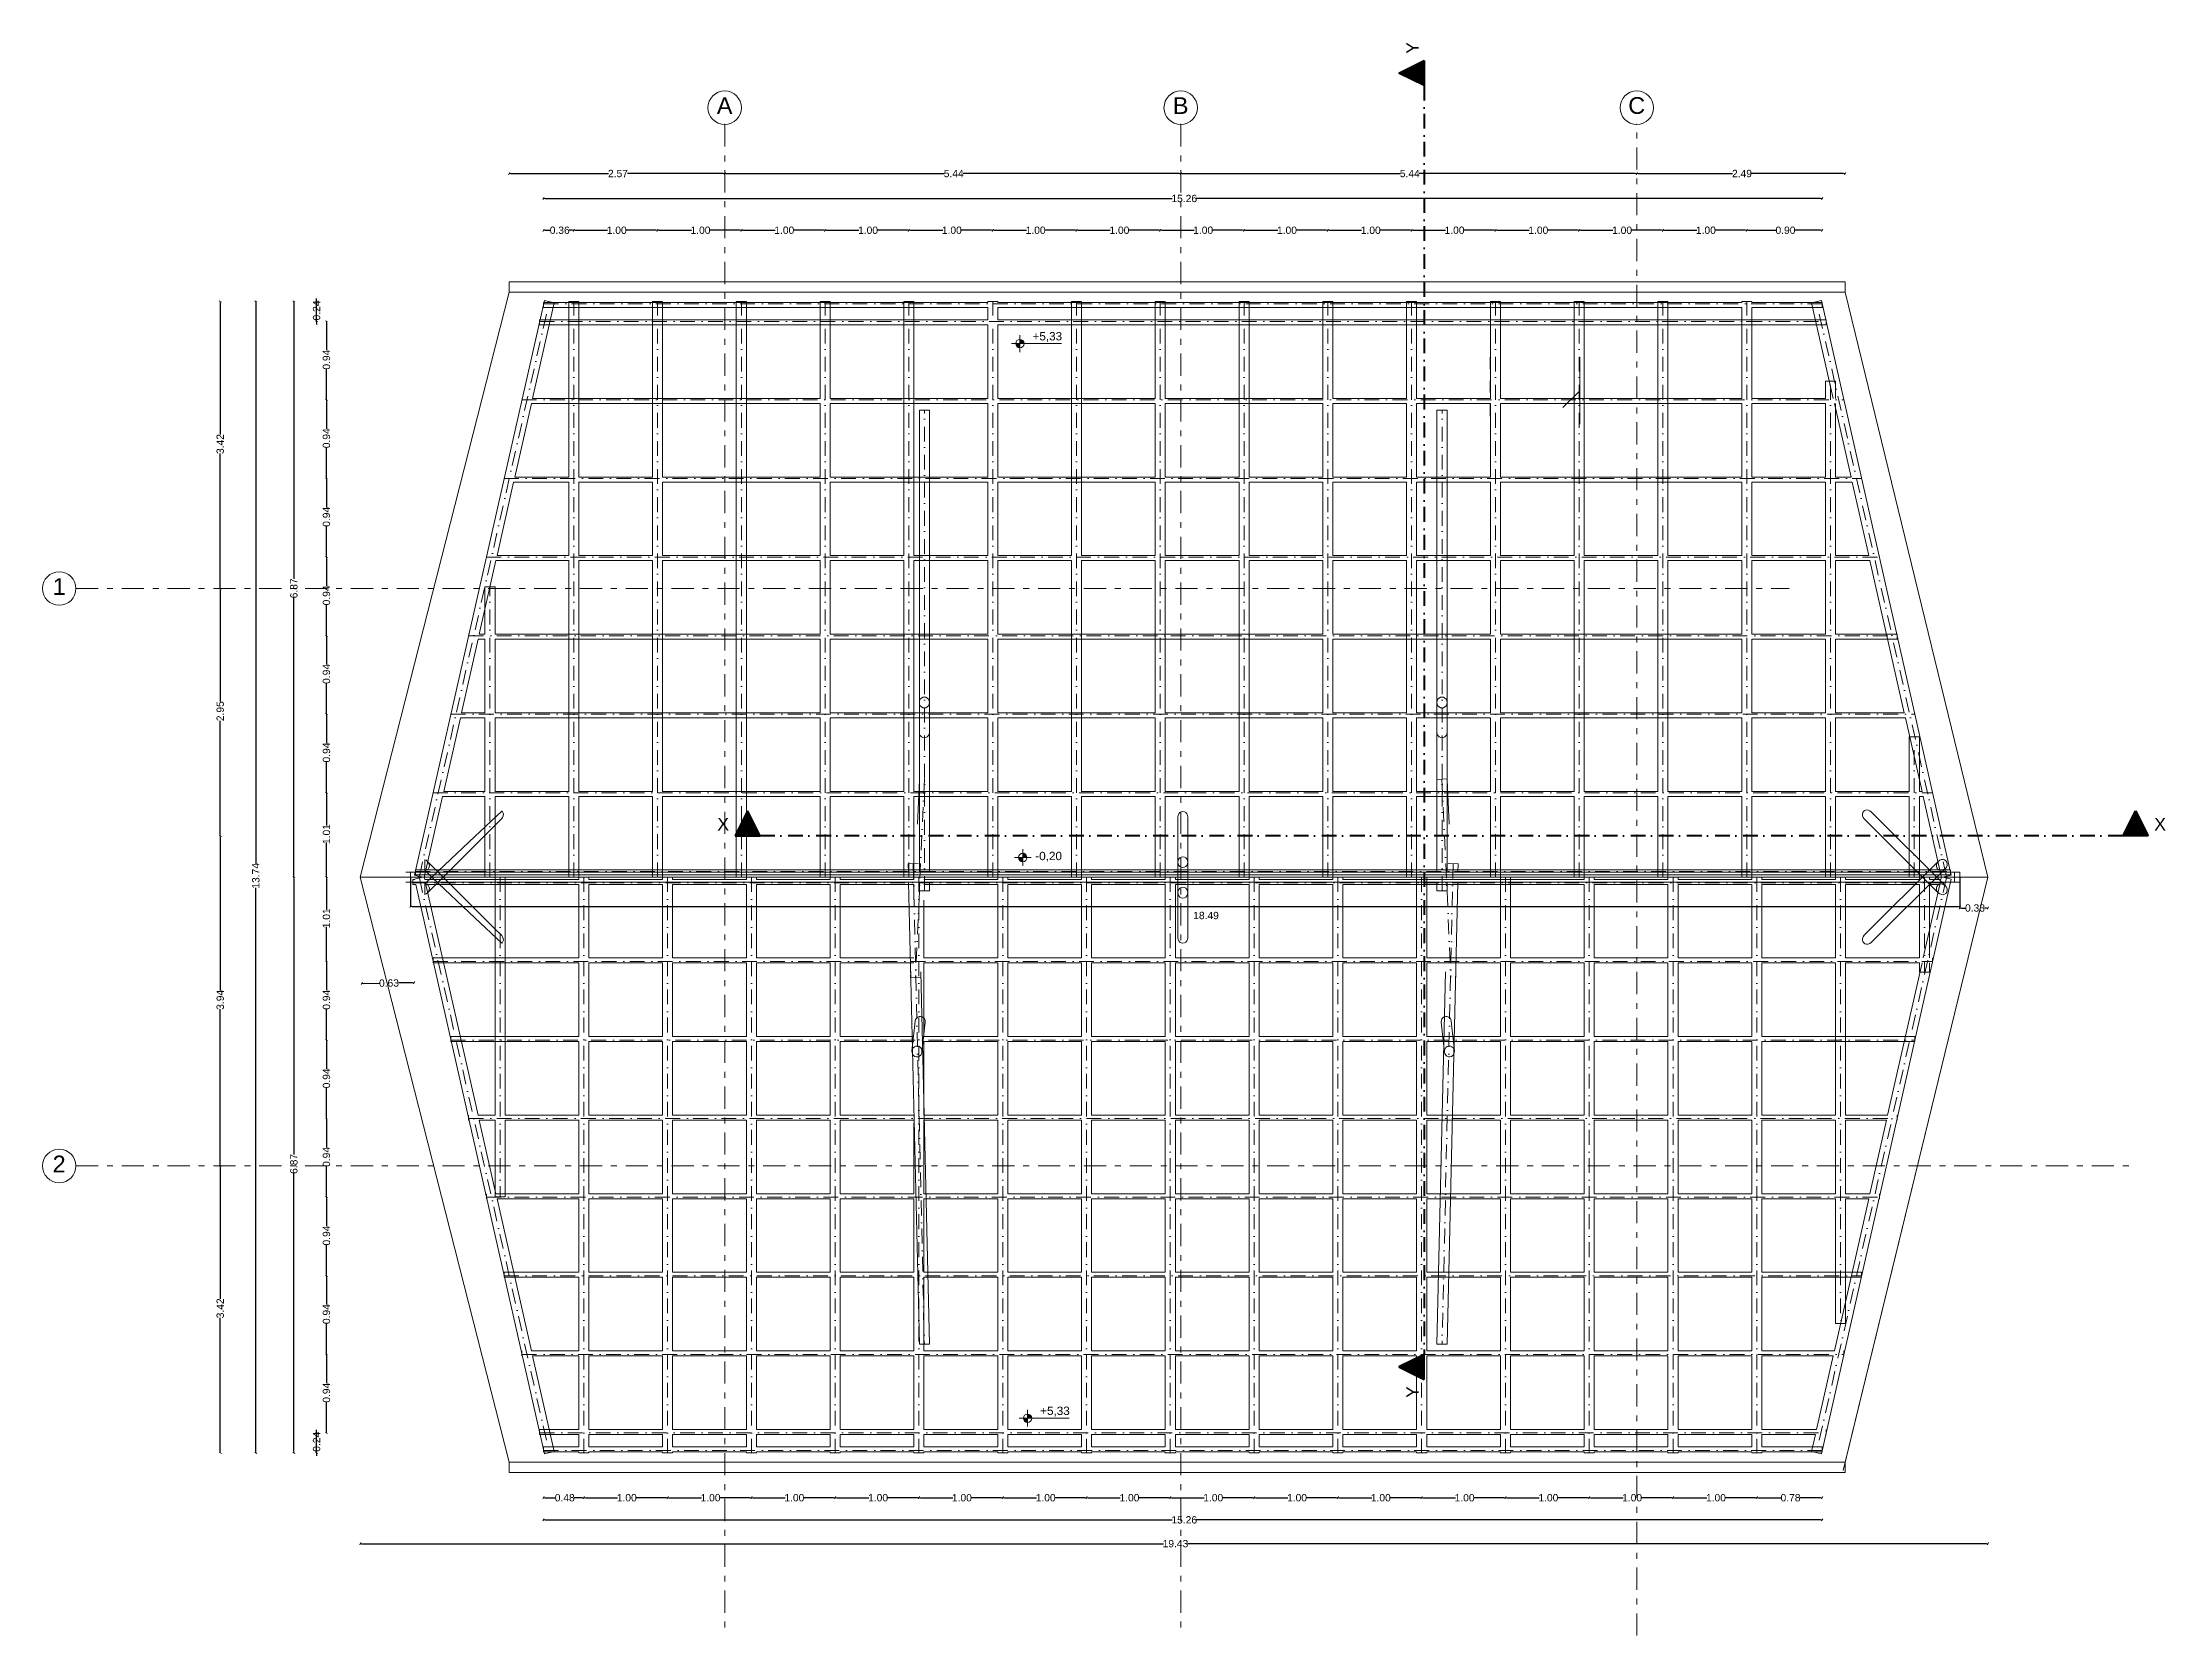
# Model space of a CAD drawing. Header units: millimetres. Extents: x -71878 to 121433, y -67383 to 83273.
# Drawn here: x 25301 to 50641, y -26451 to -7437 of the extents above; entities that cross this region are included whole.
import ezdxf

# ---------------------------------------------------------------- set-up
doc = ezdxf.new("R2010")
doc.units = ezdxf.units.MM
doc.header["$MEASUREMENT"] = 0
for name, pattern in [('Dashed', [282.222223, 141.111112, -141.111112]), ('Dot & Dashed', [335.138881, 176.388884, -88.194442, 0, -70.555556]), ('Double Dashed', [546.805537, 264.583325, -105.833328, 70.555556, -105.833328])]:
    doc.linetypes.add(name, pattern=pattern)
for name, color, linetype, lineweight in [('ACOTACIONES', 7, 'Continuous', 9), ('ACOTACIONES_Pluma_Nº__1', 7, 'Continuous', 0), ('COLUMNAS_Pluma_Nº__1', 7, 'Continuous', 0), ('CORTES_Pluma_Nº__1', 7, 'Continuous', 0), ('CORTES_Pluma_Nº__101', 7, 'Continuous', 40), ('CORTES_Pluma_Nº__121', 7, 'Continuous', 50), ('CUBIERTAS_Pluma_Nº__21', 7, 'Continuous', 5), ('EJES_Pluma_Nº__21', 7, 'Continuous', 5), ('ENTIRADO_Pluma_Nº__21', 7, 'Continuous', 5), ('Muros_Pluma_Nº__21', 7, 'Continuous', 5), ('VIGAS DE CIMENTACION_Pluma_Nº__21', 7, 'Continuous', 5), ('Vigas_Pluma_Nº__21', 7, 'Continuous', 5)]:
    doc.layers.add(name, color=color, linetype=linetype, lineweight=lineweight)
doc.layers.add('CORTES', color=7, linetype='Continuous')
for name, color, linetype, lineweight, true_color in [('ENTIRADO_Pluma_Nº__24', 7, 'Continuous', 5, 0x969696), ('Gradas_Pluma_Nº__2', 7, 'Continuous', 0, 0x323232), ('VIGAS DE CIMENTACION_Pluma_Nº__24', 7, 'Continuous', 5, 0x969696), ('Vigas_Pluma_Nº__24', 7, 'Continuous', 5, 0x969696)]:
    doc.layers.add(name, color=color, linetype=linetype, lineweight=lineweight, true_color=true_color)
doc.styles.add('Estilo_Generado_1', font='swiss.ttf')
doc.styles.add('Estilo_Generado_2', font='Arial.ttf')
doc.styles.add('Estilo_Generado_3', font='swissb.ttf')
doc.dimstyles.new('Estilo_Generado__1', dxfattribs={"dimtxt": 87.5, "dimasz": 19, "dimexe": 0.18, "dimexo": 0, "dimgap": 0.09, "dimtad": 0, "dimlfac": 0.001, "dimzin": 0, "dimdsep": 46, "dimtxsty": 'Estilo_Generado_2', "dimblk": 'ARROWHEAD_2', "dimblk1": 'ARROWHEAD_2', "dimblk2": 'ARROWHEAD_2', "dimcen": 0.09, "dimse1": 1, "dimse2": 1, "dimclrd": 7, "dimclre": 7, "dimclrt": 7, "dimadec": 0, "dimazin": 0, "dimtfac": 1, "dimtmove": 0, "dimatfit": 3, "dimfxl": 1, "dimtolj": 1, "dimtzin": 0, "dimarcsym": 0})
doc.dimstyles.new('Estilo_Generado__2', dxfattribs={"dimtxt": 87.5, "dimasz": 19, "dimexe": 0.18, "dimexo": 0, "dimgap": 0.09, "dimtad": 0, "dimlfac": 0.001, "dimzin": 0, "dimdsep": 46, "dimtxsty": 'Estilo_Generado_2', "dimblk": 'ARROWHEAD_2', "dimblk1": 'ARROWHEAD_2', "dimblk2": 'ARROWHEAD_2', "dimcen": 0.09, "dimse1": 1, "dimse2": 1, "dimclrd": 7, "dimclre": 7, "dimclrt": 7, "dimadec": 0, "dimazin": 0, "dimtfac": 1, "dimtmove": 0, "dimatfit": 3, "dimfxl": 1, "dimtolj": 1, "dimtzin": 0, "dimarcsym": 0})
doc.dimstyles.new('Estilo_Generado__3', dxfattribs={"dimtxt": 87.5, "dimasz": 19, "dimexe": 0.18, "dimexo": 0, "dimgap": 0.09, "dimtad": 0, "dimlfac": 0.001, "dimzin": 0, "dimdsep": 46, "dimtxsty": 'Estilo_Generado_2', "dimblk": 'ARROWHEAD_2', "dimblk1": 'ARROWHEAD_2', "dimblk2": 'ARROWHEAD_2', "dimcen": 0.09, "dimclrd": 7, "dimclre": 7, "dimclrt": 7, "dimadec": 0, "dimazin": 0, "dimtfac": 1, "dimtdec": 4, "dimtmove": 2, "dimatfit": 3, "dimfxl": 1, "dimtolj": 1, "dimtzin": 0, "dimarcsym": 0})

msp = doc.modelspace()

# ---------------------------------------------------------------- texts
at = {"layer": 'EJES_Pluma_Nº__21', "linetype": 'Continuous', "char_height": 200, "attachment_point": 4, "style": 'Estilo_Generado_1'}
for s, insert in [('\\A1;{\\fSwis721 BT|b0|i0|c0|p34;A}', (33350.07, -8191.302)), ('\\A1;{\\fSwis721 BT|b0|i0|c0|p34;B}', (38793.091, -8191.301)), ('\\A1;{\\fSwis721 BT|b0|i0|c0|p34;C}', (44228.323, -8191.163)), ('\\A1;{\\fSwis721 BT|b0|i0|c0|p34;1}', (25422.596, -13931.189)), ('\\A1;{\\fSwis721 BT|b0|i0|c0|p34;2}', (25422.596, -20822.932))]:
    msp.add_mtext(s, dxfattribs=dict(at, insert=insert))

# ---------------------------------------------------------------- blocks, each defined once
blk = doc.blocks.new('ARROWHEAD_2')
at = {"color": 0, "linetype": 'Continuous', "lineweight": 0}
for p, q in [((0, 0), (-1, 0)), ((-0.4, -0.7), (0.4, 0.7))]:
    blk.add_line(p, q, dxfattribs=at)
blk = doc.blocks.new('*D554')
at = {"layer": 'ACOTACIONES', "color": 7, "linetype": 'Continuous', "lineweight": -2, "transparency": 16777216}
for p, q in [((31301, -9679), (31362, -9679)), ((31624, -9679), (31588, -9679))]:
    blk.add_line(p, q, dxfattribs=at)
at = {"layer": 'Defpoints', "color": 0, "linetype": 'Continuous', "transparency": 16777216}
for p in [(31643, -9679), (31282, -10540), (31643, -10530)]:
    blk.add_point(p, dxfattribs=at)
at = {"layer": 'ACOTACIONES', "color": 7, "linetype": 'Continuous', "lineweight": -2, "transparency": 16777216, "xscale": 19, "yscale": 19, "zscale": 19, "rotation": 180}
blk.add_blockref('ARROWHEAD_2', (31282, -9679), dxfattribs=at)
at = {"layer": 'ACOTACIONES', "color": 7, "linetype": 'Continuous', "lineweight": -2, "transparency": 16777216, "xscale": 19, "yscale": 19, "zscale": 19}
blk.add_blockref('ARROWHEAD_2', (31643, -9679), dxfattribs=at)
at = {"layer": 'ACOTACIONES', "color": 7, "linetype": 'Continuous', "transparency": 16777216, "insert": (31475, -9679), "char_height": 87.5, "attachment_point": 5, "style": 'Estilo_Generado_2'}
blk.add_mtext('\\A1;0.36', dxfattribs=at)
blk = doc.blocks.new('*D555')
at = {"layer": 'ACOTACIONES', "color": 7, "linetype": 'Continuous', "lineweight": -2, "transparency": 16777216}
for p, q in [((31662, -9679), (32046, -9679)), ((32624, -9679), (32264, -9679))]:
    blk.add_line(p, q, dxfattribs=at)
at = {"layer": 'Defpoints', "color": 0, "linetype": 'Continuous', "transparency": 16777216}
for p in [(32643, -9679), (31643, -10530), (32643, -10530)]:
    blk.add_point(p, dxfattribs=at)
at = {"layer": 'ACOTACIONES', "color": 7, "linetype": 'Continuous', "lineweight": -2, "transparency": 16777216, "xscale": 19, "yscale": 19, "zscale": 19, "rotation": 180}
blk.add_blockref('ARROWHEAD_2', (31643, -9679), dxfattribs=at)
at = {"layer": 'ACOTACIONES', "color": 7, "linetype": 'Continuous', "lineweight": -2, "transparency": 16777216, "xscale": 19, "yscale": 19, "zscale": 19}
blk.add_blockref('ARROWHEAD_2', (32643, -9679), dxfattribs=at)
at = {"layer": 'ACOTACIONES', "color": 7, "linetype": 'Continuous', "transparency": 16777216, "insert": (32155, -9679), "char_height": 87.5, "attachment_point": 5, "style": 'Estilo_Generado_2'}
blk.add_mtext('\\A1;1.00', dxfattribs=at)
blk = doc.blocks.new('*D556')
at = {"layer": 'ACOTACIONES', "color": 7, "linetype": 'Continuous', "lineweight": -2, "transparency": 16777216}
for p, q in [((32662, -9679), (33046, -9679)), ((33624, -9679), (33264, -9679))]:
    blk.add_line(p, q, dxfattribs=at)
at = {"layer": 'Defpoints', "color": 0, "linetype": 'Continuous', "transparency": 16777216}
for p in [(33643, -9679), (32643, -10530), (33643, -10530)]:
    blk.add_point(p, dxfattribs=at)
at = {"layer": 'ACOTACIONES', "color": 7, "linetype": 'Continuous', "lineweight": -2, "transparency": 16777216, "xscale": 19, "yscale": 19, "zscale": 19, "rotation": 180}
blk.add_blockref('ARROWHEAD_2', (32643, -9679), dxfattribs=at)
at = {"layer": 'ACOTACIONES', "color": 7, "linetype": 'Continuous', "lineweight": -2, "transparency": 16777216, "xscale": 19, "yscale": 19, "zscale": 19}
blk.add_blockref('ARROWHEAD_2', (33643, -9679), dxfattribs=at)
at = {"layer": 'ACOTACIONES', "color": 7, "linetype": 'Continuous', "transparency": 16777216, "insert": (33155, -9679), "char_height": 87.5, "attachment_point": 5, "style": 'Estilo_Generado_2'}
blk.add_mtext('\\A1;1.00', dxfattribs=at)
blk = doc.blocks.new('*D557')
at = {"layer": 'ACOTACIONES', "color": 7, "linetype": 'Continuous', "lineweight": -2, "transparency": 16777216}
for p, q in [((33662, -9679), (34046, -9679)), ((34624, -9679), (34264, -9679))]:
    blk.add_line(p, q, dxfattribs=at)
at = {"layer": 'Defpoints', "color": 0, "linetype": 'Continuous', "transparency": 16777216}
for p in [(34643, -9679), (33643, -10530), (34643, -10530)]:
    blk.add_point(p, dxfattribs=at)
at = {"layer": 'ACOTACIONES', "color": 7, "linetype": 'Continuous', "lineweight": -2, "transparency": 16777216, "xscale": 19, "yscale": 19, "zscale": 19, "rotation": 180}
blk.add_blockref('ARROWHEAD_2', (33643, -9679), dxfattribs=at)
at = {"layer": 'ACOTACIONES', "color": 7, "linetype": 'Continuous', "lineweight": -2, "transparency": 16777216, "xscale": 19, "yscale": 19, "zscale": 19}
blk.add_blockref('ARROWHEAD_2', (34643, -9679), dxfattribs=at)
at = {"layer": 'ACOTACIONES', "color": 7, "linetype": 'Continuous', "transparency": 16777216, "insert": (34155, -9679), "char_height": 87.5, "attachment_point": 5, "style": 'Estilo_Generado_2'}
blk.add_mtext('\\A1;1.00', dxfattribs=at)
blk = doc.blocks.new('*D558')
at = {"layer": 'ACOTACIONES', "color": 7, "linetype": 'Continuous', "lineweight": -2, "transparency": 16777216}
for p, q in [((34662, -9679), (35046, -9679)), ((35624, -9679), (35264, -9679))]:
    blk.add_line(p, q, dxfattribs=at)
at = {"layer": 'Defpoints', "color": 0, "linetype": 'Continuous', "transparency": 16777216}
for p in [(35643, -9679), (34643, -10530), (35643, -10530)]:
    blk.add_point(p, dxfattribs=at)
at = {"layer": 'ACOTACIONES', "color": 7, "linetype": 'Continuous', "lineweight": -2, "transparency": 16777216, "xscale": 19, "yscale": 19, "zscale": 19, "rotation": 180}
blk.add_blockref('ARROWHEAD_2', (34643, -9679), dxfattribs=at)
at = {"layer": 'ACOTACIONES', "color": 7, "linetype": 'Continuous', "lineweight": -2, "transparency": 16777216, "xscale": 19, "yscale": 19, "zscale": 19}
blk.add_blockref('ARROWHEAD_2', (35643, -9679), dxfattribs=at)
at = {"layer": 'ACOTACIONES', "color": 7, "linetype": 'Continuous', "transparency": 16777216, "insert": (35155, -9679), "char_height": 87.5, "attachment_point": 5, "style": 'Estilo_Generado_2'}
blk.add_mtext('\\A1;1.00', dxfattribs=at)
blk = doc.blocks.new('*D559')
at = {"layer": 'ACOTACIONES', "color": 7, "linetype": 'Continuous', "lineweight": -2, "transparency": 16777216}
for p, q in [((35662, -9679), (36046, -9679)), ((36624, -9679), (36264, -9679))]:
    blk.add_line(p, q, dxfattribs=at)
at = {"layer": 'Defpoints', "color": 0, "linetype": 'Continuous', "transparency": 16777216}
for p in [(36643, -9679), (35643, -10530), (36643, -10530)]:
    blk.add_point(p, dxfattribs=at)
at = {"layer": 'ACOTACIONES', "color": 7, "linetype": 'Continuous', "lineweight": -2, "transparency": 16777216, "xscale": 19, "yscale": 19, "zscale": 19, "rotation": 180}
blk.add_blockref('ARROWHEAD_2', (35643, -9679), dxfattribs=at)
at = {"layer": 'ACOTACIONES', "color": 7, "linetype": 'Continuous', "lineweight": -2, "transparency": 16777216, "xscale": 19, "yscale": 19, "zscale": 19}
blk.add_blockref('ARROWHEAD_2', (36643, -9679), dxfattribs=at)
at = {"layer": 'ACOTACIONES', "color": 7, "linetype": 'Continuous', "transparency": 16777216, "insert": (36155, -9679), "char_height": 87.5, "attachment_point": 5, "style": 'Estilo_Generado_2'}
blk.add_mtext('\\A1;1.00', dxfattribs=at)
blk = doc.blocks.new('*D560')
at = {"layer": 'ACOTACIONES', "color": 7, "linetype": 'Continuous', "lineweight": -2, "transparency": 16777216}
for p, q in [((36662, -9679), (37046, -9679)), ((37624, -9679), (37264, -9679))]:
    blk.add_line(p, q, dxfattribs=at)
at = {"layer": 'Defpoints', "color": 0, "linetype": 'Continuous', "transparency": 16777216}
for p in [(37643, -9679), (36643, -10530), (37643, -10530)]:
    blk.add_point(p, dxfattribs=at)
at = {"layer": 'ACOTACIONES', "color": 7, "linetype": 'Continuous', "lineweight": -2, "transparency": 16777216, "xscale": 19, "yscale": 19, "zscale": 19, "rotation": 180}
blk.add_blockref('ARROWHEAD_2', (36643, -9679), dxfattribs=at)
at = {"layer": 'ACOTACIONES', "color": 7, "linetype": 'Continuous', "lineweight": -2, "transparency": 16777216, "xscale": 19, "yscale": 19, "zscale": 19}
blk.add_blockref('ARROWHEAD_2', (37643, -9679), dxfattribs=at)
at = {"layer": 'ACOTACIONES', "color": 7, "linetype": 'Continuous', "transparency": 16777216, "insert": (37155, -9679), "char_height": 87.5, "attachment_point": 5, "style": 'Estilo_Generado_2'}
blk.add_mtext('\\A1;1.00', dxfattribs=at)
blk = doc.blocks.new('*D561')
at = {"layer": 'ACOTACIONES', "color": 7, "linetype": 'Continuous', "lineweight": -2, "transparency": 16777216}
for p, q in [((37662, -9679), (38046, -9679)), ((38624, -9679), (38264, -9679))]:
    blk.add_line(p, q, dxfattribs=at)
at = {"layer": 'Defpoints', "color": 0, "linetype": 'Continuous', "transparency": 16777216}
for p in [(38643, -9679), (37643, -10530), (38643, -10530)]:
    blk.add_point(p, dxfattribs=at)
at = {"layer": 'ACOTACIONES', "color": 7, "linetype": 'Continuous', "lineweight": -2, "transparency": 16777216, "xscale": 19, "yscale": 19, "zscale": 19, "rotation": 180}
blk.add_blockref('ARROWHEAD_2', (37643, -9679), dxfattribs=at)
at = {"layer": 'ACOTACIONES', "color": 7, "linetype": 'Continuous', "lineweight": -2, "transparency": 16777216, "xscale": 19, "yscale": 19, "zscale": 19}
blk.add_blockref('ARROWHEAD_2', (38643, -9679), dxfattribs=at)
at = {"layer": 'ACOTACIONES', "color": 7, "linetype": 'Continuous', "transparency": 16777216, "insert": (38155, -9679), "char_height": 87.5, "attachment_point": 5, "style": 'Estilo_Generado_2'}
blk.add_mtext('\\A1;1.00', dxfattribs=at)
blk = doc.blocks.new('*D562')
at = {"layer": 'ACOTACIONES', "color": 7, "linetype": 'Continuous', "lineweight": -2, "transparency": 16777216}
for p, q in [((38662, -9679), (39046, -9679)), ((39624, -9679), (39264, -9679))]:
    blk.add_line(p, q, dxfattribs=at)
at = {"layer": 'Defpoints', "color": 0, "linetype": 'Continuous', "transparency": 16777216}
for p in [(39643, -9679), (38643, -10530), (39643, -10530)]:
    blk.add_point(p, dxfattribs=at)
at = {"layer": 'ACOTACIONES', "color": 7, "linetype": 'Continuous', "lineweight": -2, "transparency": 16777216, "xscale": 19, "yscale": 19, "zscale": 19, "rotation": 180}
blk.add_blockref('ARROWHEAD_2', (38643, -9679), dxfattribs=at)
at = {"layer": 'ACOTACIONES', "color": 7, "linetype": 'Continuous', "lineweight": -2, "transparency": 16777216, "xscale": 19, "yscale": 19, "zscale": 19}
blk.add_blockref('ARROWHEAD_2', (39643, -9679), dxfattribs=at)
at = {"layer": 'ACOTACIONES', "color": 7, "linetype": 'Continuous', "transparency": 16777216, "insert": (39155, -9679), "char_height": 87.5, "attachment_point": 5, "style": 'Estilo_Generado_2'}
blk.add_mtext('\\A1;1.00', dxfattribs=at)
blk = doc.blocks.new('*D563')
at = {"layer": 'ACOTACIONES', "color": 7, "linetype": 'Continuous', "lineweight": -2, "transparency": 16777216}
for p, q in [((39662, -9679), (40046, -9679)), ((40624, -9679), (40264, -9679))]:
    blk.add_line(p, q, dxfattribs=at)
at = {"layer": 'Defpoints', "color": 0, "linetype": 'Continuous', "transparency": 16777216}
for p in [(40643, -9679), (39643, -10530), (40643, -10530)]:
    blk.add_point(p, dxfattribs=at)
at = {"layer": 'ACOTACIONES', "color": 7, "linetype": 'Continuous', "lineweight": -2, "transparency": 16777216, "xscale": 19, "yscale": 19, "zscale": 19, "rotation": 180}
blk.add_blockref('ARROWHEAD_2', (39643, -9679), dxfattribs=at)
at = {"layer": 'ACOTACIONES', "color": 7, "linetype": 'Continuous', "lineweight": -2, "transparency": 16777216, "xscale": 19, "yscale": 19, "zscale": 19}
blk.add_blockref('ARROWHEAD_2', (40643, -9679), dxfattribs=at)
at = {"layer": 'ACOTACIONES', "color": 7, "linetype": 'Continuous', "transparency": 16777216, "insert": (40155, -9679), "char_height": 87.5, "attachment_point": 5, "style": 'Estilo_Generado_2'}
blk.add_mtext('\\A1;1.00', dxfattribs=at)
blk = doc.blocks.new('*D564')
at = {"layer": 'ACOTACIONES', "color": 7, "linetype": 'Continuous', "lineweight": -2, "transparency": 16777216}
for p, q in [((40662, -9679), (41046, -9679)), ((41624, -9679), (41264, -9679))]:
    blk.add_line(p, q, dxfattribs=at)
at = {"layer": 'Defpoints', "color": 0, "linetype": 'Continuous', "transparency": 16777216}
for p in [(41643, -9679), (40643, -10530), (41643, -10530)]:
    blk.add_point(p, dxfattribs=at)
at = {"layer": 'ACOTACIONES', "color": 7, "linetype": 'Continuous', "lineweight": -2, "transparency": 16777216, "xscale": 19, "yscale": 19, "zscale": 19, "rotation": 180}
blk.add_blockref('ARROWHEAD_2', (40643, -9679), dxfattribs=at)
at = {"layer": 'ACOTACIONES', "color": 7, "linetype": 'Continuous', "lineweight": -2, "transparency": 16777216, "xscale": 19, "yscale": 19, "zscale": 19}
blk.add_blockref('ARROWHEAD_2', (41643, -9679), dxfattribs=at)
at = {"layer": 'ACOTACIONES', "color": 7, "linetype": 'Continuous', "transparency": 16777216, "insert": (41155, -9679), "char_height": 87.5, "attachment_point": 5, "style": 'Estilo_Generado_2'}
blk.add_mtext('\\A1;1.00', dxfattribs=at)
blk = doc.blocks.new('*D565')
at = {"layer": 'ACOTACIONES', "color": 7, "linetype": 'Continuous', "lineweight": -2, "transparency": 16777216}
for p, q in [((41662, -9679), (42046, -9679)), ((42624, -9679), (42264, -9679))]:
    blk.add_line(p, q, dxfattribs=at)
at = {"layer": 'Defpoints', "color": 0, "linetype": 'Continuous', "transparency": 16777216}
for p in [(42643, -9679), (41643, -10530), (42643, -10530)]:
    blk.add_point(p, dxfattribs=at)
at = {"layer": 'ACOTACIONES', "color": 7, "linetype": 'Continuous', "lineweight": -2, "transparency": 16777216, "xscale": 19, "yscale": 19, "zscale": 19, "rotation": 180}
blk.add_blockref('ARROWHEAD_2', (41643, -9679), dxfattribs=at)
at = {"layer": 'ACOTACIONES', "color": 7, "linetype": 'Continuous', "lineweight": -2, "transparency": 16777216, "xscale": 19, "yscale": 19, "zscale": 19}
blk.add_blockref('ARROWHEAD_2', (42643, -9679), dxfattribs=at)
at = {"layer": 'ACOTACIONES', "color": 7, "linetype": 'Continuous', "transparency": 16777216, "insert": (42155, -9679), "char_height": 87.5, "attachment_point": 5, "style": 'Estilo_Generado_2'}
blk.add_mtext('\\A1;1.00', dxfattribs=at)
blk = doc.blocks.new('*D566')
at = {"layer": 'ACOTACIONES', "color": 7, "linetype": 'Continuous', "lineweight": -2, "transparency": 16777216}
for p, q in [((42662, -9679), (43046, -9679)), ((43624, -9679), (43264, -9679))]:
    blk.add_line(p, q, dxfattribs=at)
at = {"layer": 'Defpoints', "color": 0, "linetype": 'Continuous', "transparency": 16777216}
for p in [(43643, -9679), (42643, -10530), (43643, -10530)]:
    blk.add_point(p, dxfattribs=at)
at = {"layer": 'ACOTACIONES', "color": 7, "linetype": 'Continuous', "lineweight": -2, "transparency": 16777216, "xscale": 19, "yscale": 19, "zscale": 19, "rotation": 180}
blk.add_blockref('ARROWHEAD_2', (42643, -9679), dxfattribs=at)
at = {"layer": 'ACOTACIONES', "color": 7, "linetype": 'Continuous', "lineweight": -2, "transparency": 16777216, "xscale": 19, "yscale": 19, "zscale": 19}
blk.add_blockref('ARROWHEAD_2', (43643, -9679), dxfattribs=at)
at = {"layer": 'ACOTACIONES', "color": 7, "linetype": 'Continuous', "transparency": 16777216, "insert": (43155, -9679), "char_height": 87.5, "attachment_point": 5, "style": 'Estilo_Generado_2'}
blk.add_mtext('\\A1;1.00', dxfattribs=at)
blk = doc.blocks.new('*D567')
at = {"layer": 'ACOTACIONES', "color": 7, "linetype": 'Continuous', "lineweight": -2, "transparency": 16777216}
for p, q in [((43662, -9679), (44046, -9679)), ((44624, -9679), (44264, -9679))]:
    blk.add_line(p, q, dxfattribs=at)
at = {"layer": 'Defpoints', "color": 0, "linetype": 'Continuous', "transparency": 16777216}
for p in [(44643, -9679), (43643, -10530), (44643, -10530)]:
    blk.add_point(p, dxfattribs=at)
at = {"layer": 'ACOTACIONES', "color": 7, "linetype": 'Continuous', "lineweight": -2, "transparency": 16777216, "xscale": 19, "yscale": 19, "zscale": 19, "rotation": 180}
blk.add_blockref('ARROWHEAD_2', (43643, -9679), dxfattribs=at)
at = {"layer": 'ACOTACIONES', "color": 7, "linetype": 'Continuous', "lineweight": -2, "transparency": 16777216, "xscale": 19, "yscale": 19, "zscale": 19}
blk.add_blockref('ARROWHEAD_2', (44643, -9679), dxfattribs=at)
at = {"layer": 'ACOTACIONES', "color": 7, "linetype": 'Continuous', "transparency": 16777216, "insert": (44155, -9679), "char_height": 87.5, "attachment_point": 5, "style": 'Estilo_Generado_2'}
blk.add_mtext('\\A1;1.00', dxfattribs=at)
blk = doc.blocks.new('*D568')
at = {"layer": 'ACOTACIONES', "color": 7, "linetype": 'Continuous', "lineweight": -2, "transparency": 16777216}
for p, q in [((44662, -9679), (45046, -9679)), ((45624, -9679), (45264, -9679))]:
    blk.add_line(p, q, dxfattribs=at)
at = {"layer": 'Defpoints', "color": 0, "linetype": 'Continuous', "transparency": 16777216}
for p in [(45643, -9679), (44643, -10530), (45643, -10558)]:
    blk.add_point(p, dxfattribs=at)
at = {"layer": 'ACOTACIONES', "color": 7, "linetype": 'Continuous', "lineweight": -2, "transparency": 16777216, "xscale": 19, "yscale": 19, "zscale": 19, "rotation": 180}
blk.add_blockref('ARROWHEAD_2', (44643, -9679), dxfattribs=at)
at = {"layer": 'ACOTACIONES', "color": 7, "linetype": 'Continuous', "lineweight": -2, "transparency": 16777216, "xscale": 19, "yscale": 19, "zscale": 19}
blk.add_blockref('ARROWHEAD_2', (45643, -9679), dxfattribs=at)
at = {"layer": 'ACOTACIONES', "color": 7, "linetype": 'Continuous', "transparency": 16777216, "insert": (45155, -9679), "char_height": 87.5, "attachment_point": 5, "style": 'Estilo_Generado_2'}
blk.add_mtext('\\A1;1.00', dxfattribs=at)
blk = doc.blocks.new('*D569')
at = {"layer": 'ACOTACIONES', "color": 7, "linetype": 'Continuous', "lineweight": -2, "transparency": 16777216}
for p, q in [((45662, -9679), (45992, -9679)), ((46524, -9679), (46218, -9679))]:
    blk.add_line(p, q, dxfattribs=at)
at = {"layer": 'Defpoints', "color": 0, "linetype": 'Continuous', "transparency": 16777216}
for p in [(46543, -9679), (45643, -10558), (46543, -10540)]:
    blk.add_point(p, dxfattribs=at)
at = {"layer": 'ACOTACIONES', "color": 7, "linetype": 'Continuous', "lineweight": -2, "transparency": 16777216, "xscale": 19, "yscale": 19, "zscale": 19, "rotation": 180}
blk.add_blockref('ARROWHEAD_2', (45643, -9679), dxfattribs=at)
at = {"layer": 'ACOTACIONES', "color": 7, "linetype": 'Continuous', "lineweight": -2, "transparency": 16777216, "xscale": 19, "yscale": 19, "zscale": 19}
blk.add_blockref('ARROWHEAD_2', (46543, -9679), dxfattribs=at)
at = {"layer": 'ACOTACIONES', "color": 7, "linetype": 'Continuous', "transparency": 16777216, "insert": (46105, -9679), "char_height": 87.5, "attachment_point": 5, "style": 'Estilo_Generado_2'}
blk.add_mtext('\\A1;0.90', dxfattribs=at)
blk = doc.blocks.new('*D570')
at = {"layer": 'ACOTACIONES', "color": 7, "linetype": 'Continuous', "lineweight": -2, "transparency": 16777216}
for p, q in [((31301, -9300), (38785, -9300)), ((46524, -9300), (39072, -9300))]:
    blk.add_line(p, q, dxfattribs=at)
at = {"layer": 'Defpoints', "color": 0, "linetype": 'Continuous', "transparency": 16777216}
for p in [(46543, -9300), (31282, -10540), (46543, -10558)]:
    blk.add_point(p, dxfattribs=at)
at = {"layer": 'ACOTACIONES', "color": 7, "linetype": 'Continuous', "lineweight": -2, "transparency": 16777216, "xscale": 19, "yscale": 19, "zscale": 19, "rotation": 180}
blk.add_blockref('ARROWHEAD_2', (31282, -9300), dxfattribs=at)
at = {"layer": 'ACOTACIONES', "color": 7, "linetype": 'Continuous', "lineweight": -2, "transparency": 16777216, "xscale": 19, "yscale": 19, "zscale": 19}
blk.add_blockref('ARROWHEAD_2', (46543, -9300), dxfattribs=at)
at = {"layer": 'ACOTACIONES', "color": 7, "linetype": 'Continuous', "transparency": 16777216, "insert": (38929, -9300), "char_height": 87.5, "attachment_point": 5, "style": 'Estilo_Generado_2'}
blk.add_mtext('\\A1;15.26', dxfattribs=at)
blk = doc.blocks.new('*D571')
at = {"layer": 'ACOTACIONES', "color": 7, "linetype": 'Continuous', "lineweight": -2, "transparency": 16777216}
for p, q in [((28573, -24015), (28573, -23996)), ((28573, -24270), (28573, -24034)), ((28573, -24289), (28573, -24308))]:
    blk.add_line(p, q, dxfattribs=at)
at = {"layer": 'Defpoints', "color": 0, "linetype": 'Continuous', "transparency": 16777216}
for p in [(28573, -24034), (31763, -24034), (31763, -24270)]:
    blk.add_point(p, dxfattribs=at)
at = {"layer": 'ACOTACIONES', "color": 7, "linetype": 'Continuous', "lineweight": -2, "transparency": 16777216, "xscale": 19, "yscale": 19, "zscale": 19}
for p, rotation in [((28573, -24034), 270), ((28573, -24270), 90)]:
    blk.add_blockref('ARROWHEAD_2', p, dxfattribs=dict(at, rotation=rotation))
at = {"layer": 'ACOTACIONES', "color": 7, "linetype": 'Continuous', "transparency": 16777216, "insert": (28573, -24139), "char_height": 87.5, "attachment_point": 5, "rotation": 90, "style": 'Estilo_Generado_2'}
blk.add_mtext('\\A1;0.24', dxfattribs=at)
blk = doc.blocks.new('*D572')
at = {"layer": 'ACOTACIONES', "color": 7, "linetype": 'Continuous', "lineweight": -2, "transparency": 16777216}
for p, q in [((28691, -23115), (28691, -23440)), ((28691, -24015), (28691, -23665))]:
    blk.add_line(p, q, dxfattribs=at)
at = {"layer": 'Defpoints', "color": 0, "linetype": 'Continuous', "transparency": 16777216}
for p in [(28691, -23096), (31763, -23096), (31763, -24034)]:
    blk.add_point(p, dxfattribs=at)
at = {"layer": 'ACOTACIONES', "color": 7, "linetype": 'Continuous', "lineweight": -2, "transparency": 16777216, "xscale": 19, "yscale": 19, "zscale": 19}
for p, rotation in [((28691, -23096), 90), ((28691, -24034), 270)]:
    blk.add_blockref('ARROWHEAD_2', p, dxfattribs=dict(at, rotation=rotation))
at = {"layer": 'ACOTACIONES', "color": 7, "linetype": 'Continuous', "transparency": 16777216, "insert": (28691, -23553), "char_height": 87.5, "attachment_point": 5, "rotation": 90, "style": 'Estilo_Generado_2'}
blk.add_mtext('\\A1;0.94', dxfattribs=at)
blk = doc.blocks.new('*D573')
at = {"layer": 'ACOTACIONES', "color": 7, "linetype": 'Continuous', "lineweight": -2, "transparency": 16777216}
for p, q in [((28691, -22177), (28691, -22502)), ((28691, -23077), (28691, -22727))]:
    blk.add_line(p, q, dxfattribs=at)
at = {"layer": 'Defpoints', "color": 0, "linetype": 'Continuous', "transparency": 16777216}
for p in [(28691, -22158), (31763, -22158), (31763, -23096)]:
    blk.add_point(p, dxfattribs=at)
at = {"layer": 'ACOTACIONES', "color": 7, "linetype": 'Continuous', "lineweight": -2, "transparency": 16777216, "xscale": 19, "yscale": 19, "zscale": 19}
for p, rotation in [((28691, -22158), 90), ((28691, -23096), 270)]:
    blk.add_blockref('ARROWHEAD_2', p, dxfattribs=dict(at, rotation=rotation))
at = {"layer": 'ACOTACIONES', "color": 7, "linetype": 'Continuous', "transparency": 16777216, "insert": (28691, -22615), "char_height": 87.5, "attachment_point": 5, "rotation": 90, "style": 'Estilo_Generado_2'}
blk.add_mtext('\\A1;0.94', dxfattribs=at)
blk = doc.blocks.new('*D574')
at = {"layer": 'ACOTACIONES', "color": 7, "linetype": 'Continuous', "lineweight": -2, "transparency": 16777216}
for p, q in [((28691, -21239), (28691, -21564)), ((28691, -22139), (28691, -21790))]:
    blk.add_line(p, q, dxfattribs=at)
at = {"layer": 'Defpoints', "color": 0, "linetype": 'Continuous', "transparency": 16777216}
for p in [(28691, -21220), (31763, -21220), (31763, -22158)]:
    blk.add_point(p, dxfattribs=at)
at = {"layer": 'ACOTACIONES', "color": 7, "linetype": 'Continuous', "lineweight": -2, "transparency": 16777216, "xscale": 19, "yscale": 19, "zscale": 19}
for p, rotation in [((28691, -21220), 90), ((28691, -22158), 270)]:
    blk.add_blockref('ARROWHEAD_2', p, dxfattribs=dict(at, rotation=rotation))
at = {"layer": 'ACOTACIONES', "color": 7, "linetype": 'Continuous', "transparency": 16777216, "insert": (28691, -21677), "char_height": 87.5, "attachment_point": 5, "rotation": 90, "style": 'Estilo_Generado_2'}
blk.add_mtext('\\A1;0.94', dxfattribs=at)
blk = doc.blocks.new('*D575')
at = {"layer": 'ACOTACIONES', "color": 7, "linetype": 'Continuous', "lineweight": -2, "transparency": 16777216}
for p, q in [((28691, -20301), (28691, -20626)), ((28691, -21201), (28691, -20852))]:
    blk.add_line(p, q, dxfattribs=at)
at = {"layer": 'Defpoints', "color": 0, "linetype": 'Continuous', "transparency": 16777216}
for p in [(28691, -20282), (31763, -20282), (31763, -21220)]:
    blk.add_point(p, dxfattribs=at)
at = {"layer": 'ACOTACIONES', "color": 7, "linetype": 'Continuous', "lineweight": -2, "transparency": 16777216, "xscale": 19, "yscale": 19, "zscale": 19}
for p, rotation in [((28691, -20282), 90), ((28691, -21220), 270)]:
    blk.add_blockref('ARROWHEAD_2', p, dxfattribs=dict(at, rotation=rotation))
at = {"layer": 'ACOTACIONES', "color": 7, "linetype": 'Continuous', "transparency": 16777216, "insert": (28691, -20739), "char_height": 87.5, "attachment_point": 5, "rotation": 90, "style": 'Estilo_Generado_2'}
blk.add_mtext('\\A1;0.94', dxfattribs=at)
blk = doc.blocks.new('*D576')
at = {"layer": 'ACOTACIONES', "color": 7, "linetype": 'Continuous', "lineweight": -2, "transparency": 16777216}
for p, q in [((28691, -19363), (28691, -19688)), ((28691, -20263), (28691, -19914))]:
    blk.add_line(p, q, dxfattribs=at)
at = {"layer": 'Defpoints', "color": 0, "linetype": 'Continuous', "transparency": 16777216}
for p in [(28691, -19344), (31763, -19344), (31763, -20282)]:
    blk.add_point(p, dxfattribs=at)
at = {"layer": 'ACOTACIONES', "color": 7, "linetype": 'Continuous', "lineweight": -2, "transparency": 16777216, "xscale": 19, "yscale": 19, "zscale": 19}
for p, rotation in [((28691, -19344), 90), ((28691, -20282), 270)]:
    blk.add_blockref('ARROWHEAD_2', p, dxfattribs=dict(at, rotation=rotation))
at = {"layer": 'ACOTACIONES', "color": 7, "linetype": 'Continuous', "transparency": 16777216, "insert": (28691, -19801), "char_height": 87.5, "attachment_point": 5, "rotation": 90, "style": 'Estilo_Generado_2'}
blk.add_mtext('\\A1;0.94', dxfattribs=at)
blk = doc.blocks.new('*D577')
at = {"layer": 'ACOTACIONES', "color": 7, "linetype": 'Continuous', "lineweight": -2, "transparency": 16777216}
for p, q in [((28691, -18425), (28691, -18750)), ((28691, -19325), (28691, -18976))]:
    blk.add_line(p, q, dxfattribs=at)
at = {"layer": 'Defpoints', "color": 0, "linetype": 'Continuous', "transparency": 16777216}
for p in [(28691, -18406), (31763, -18406), (31763, -19344)]:
    blk.add_point(p, dxfattribs=at)
at = {"layer": 'ACOTACIONES', "color": 7, "linetype": 'Continuous', "lineweight": -2, "transparency": 16777216, "xscale": 19, "yscale": 19, "zscale": 19}
for p, rotation in [((28691, -18406), 90), ((28691, -19344), 270)]:
    blk.add_blockref('ARROWHEAD_2', p, dxfattribs=dict(at, rotation=rotation))
at = {"layer": 'ACOTACIONES', "color": 7, "linetype": 'Continuous', "transparency": 16777216, "insert": (28691, -18863), "char_height": 87.5, "attachment_point": 5, "rotation": 90, "style": 'Estilo_Generado_2'}
blk.add_mtext('\\A1;0.94', dxfattribs=at)
blk = doc.blocks.new('*D578')
at = {"layer": 'ACOTACIONES', "color": 7, "linetype": 'Continuous', "lineweight": -2, "transparency": 16777216}
for p, q in [((28691, -17419), (28691, -17790)), ((28691, -18387), (28691, -17992))]:
    blk.add_line(p, q, dxfattribs=at)
at = {"layer": 'Defpoints', "color": 0, "linetype": 'Continuous', "transparency": 16777216}
for p in [(28691, -17400), (31763, -17400), (31763, -18406)]:
    blk.add_point(p, dxfattribs=at)
at = {"layer": 'ACOTACIONES', "color": 7, "linetype": 'Continuous', "lineweight": -2, "transparency": 16777216, "xscale": 19, "yscale": 19, "zscale": 19}
for p, rotation in [((28691, -17400), 90), ((28691, -18406), 270)]:
    blk.add_blockref('ARROWHEAD_2', p, dxfattribs=dict(at, rotation=rotation))
at = {"layer": 'ACOTACIONES', "color": 7, "linetype": 'Continuous', "transparency": 16777216, "insert": (28691, -17891), "char_height": 87.5, "attachment_point": 5, "rotation": 90, "style": 'Estilo_Generado_2'}
blk.add_mtext('\\A1;1.01', dxfattribs=at)
blk = doc.blocks.new('*D579')
at = {"layer": 'ACOTACIONES', "color": 7, "linetype": 'Continuous', "lineweight": -2, "transparency": 16777216}
for p, q in [((28691, -16413), (28691, -16784)), ((28691, -17381), (28691, -16985))]:
    blk.add_line(p, q, dxfattribs=at)
at = {"layer": 'Defpoints', "color": 0, "linetype": 'Continuous', "transparency": 16777216}
for p in [(28691, -16394), (31643, -16394), (31763, -17400)]:
    blk.add_point(p, dxfattribs=at)
at = {"layer": 'ACOTACIONES', "color": 7, "linetype": 'Continuous', "lineweight": -2, "transparency": 16777216, "xscale": 19, "yscale": 19, "zscale": 19}
for p, rotation in [((28691, -16394), 90), ((28691, -17400), 270)]:
    blk.add_blockref('ARROWHEAD_2', p, dxfattribs=dict(at, rotation=rotation))
at = {"layer": 'ACOTACIONES', "color": 7, "linetype": 'Continuous', "transparency": 16777216, "insert": (28691, -16885), "char_height": 87.5, "attachment_point": 5, "rotation": 90, "style": 'Estilo_Generado_2'}
blk.add_mtext('\\A1;1.01', dxfattribs=at)
blk = doc.blocks.new('*D580')
at = {"layer": 'ACOTACIONES', "color": 7, "linetype": 'Continuous', "lineweight": -2, "transparency": 16777216}
for p, q in [((28691, -15475), (28691, -15800)), ((28691, -16375), (28691, -16025))]:
    blk.add_line(p, q, dxfattribs=at)
at = {"layer": 'Defpoints', "color": 0, "linetype": 'Continuous', "transparency": 16777216}
for p in [(28691, -15456), (31643, -15456), (31643, -16394)]:
    blk.add_point(p, dxfattribs=at)
at = {"layer": 'ACOTACIONES', "color": 7, "linetype": 'Continuous', "lineweight": -2, "transparency": 16777216, "xscale": 19, "yscale": 19, "zscale": 19}
for p, rotation in [((28691, -15456), 90), ((28691, -16394), 270)]:
    blk.add_blockref('ARROWHEAD_2', p, dxfattribs=dict(at, rotation=rotation))
at = {"layer": 'ACOTACIONES', "color": 7, "linetype": 'Continuous', "transparency": 16777216, "insert": (28691, -15912), "char_height": 87.5, "attachment_point": 5, "rotation": 90, "style": 'Estilo_Generado_2'}
blk.add_mtext('\\A1;0.94', dxfattribs=at)
blk = doc.blocks.new('*D581')
at = {"layer": 'ACOTACIONES', "color": 7, "linetype": 'Continuous', "lineweight": -2, "transparency": 16777216}
for p, q in [((28691, -14537), (28691, -14862)), ((28691, -15437), (28691, -15087))]:
    blk.add_line(p, q, dxfattribs=at)
at = {"layer": 'Defpoints', "color": 0, "linetype": 'Continuous', "transparency": 16777216}
for p in [(28691, -14518), (31643, -14518), (31643, -15456)]:
    blk.add_point(p, dxfattribs=at)
at = {"layer": 'ACOTACIONES', "color": 7, "linetype": 'Continuous', "lineweight": -2, "transparency": 16777216, "xscale": 19, "yscale": 19, "zscale": 19}
for p, rotation in [((28691, -14518), 90), ((28691, -15456), 270)]:
    blk.add_blockref('ARROWHEAD_2', p, dxfattribs=dict(at, rotation=rotation))
at = {"layer": 'ACOTACIONES', "color": 7, "linetype": 'Continuous', "transparency": 16777216, "insert": (28691, -14974), "char_height": 87.5, "attachment_point": 5, "rotation": 90, "style": 'Estilo_Generado_2'}
blk.add_mtext('\\A1;0.94', dxfattribs=at)
blk = doc.blocks.new('*D582')
at = {"layer": 'ACOTACIONES', "color": 7, "linetype": 'Continuous', "lineweight": -2, "transparency": 16777216}
for p, q in [((28691, -13599), (28691, -13924)), ((28691, -14499), (28691, -14149))]:
    blk.add_line(p, q, dxfattribs=at)
at = {"layer": 'Defpoints', "color": 0, "linetype": 'Continuous', "transparency": 16777216}
for p in [(28691, -13580), (31643, -13580), (31643, -14518)]:
    blk.add_point(p, dxfattribs=at)
at = {"layer": 'ACOTACIONES', "color": 7, "linetype": 'Continuous', "lineweight": -2, "transparency": 16777216, "xscale": 19, "yscale": 19, "zscale": 19}
for p, rotation in [((28691, -13580), 90), ((28691, -14518), 270)]:
    blk.add_blockref('ARROWHEAD_2', p, dxfattribs=dict(at, rotation=rotation))
at = {"layer": 'ACOTACIONES', "color": 7, "linetype": 'Continuous', "transparency": 16777216, "insert": (28691, -14037), "char_height": 87.5, "attachment_point": 5, "rotation": 90, "style": 'Estilo_Generado_2'}
blk.add_mtext('\\A1;0.94', dxfattribs=at)
blk = doc.blocks.new('*D583')
at = {"layer": 'ACOTACIONES', "color": 7, "linetype": 'Continuous', "lineweight": -2, "transparency": 16777216}
for p, q in [((28691, -12661), (28691, -12986)), ((28691, -13561), (28691, -13211))]:
    blk.add_line(p, q, dxfattribs=at)
at = {"layer": 'Defpoints', "color": 0, "linetype": 'Continuous', "transparency": 16777216}
for p in [(28691, -12642), (31643, -12642), (31643, -13580)]:
    blk.add_point(p, dxfattribs=at)
at = {"layer": 'ACOTACIONES', "color": 7, "linetype": 'Continuous', "lineweight": -2, "transparency": 16777216, "xscale": 19, "yscale": 19, "zscale": 19}
for p, rotation in [((28691, -12642), 90), ((28691, -13580), 270)]:
    blk.add_blockref('ARROWHEAD_2', p, dxfattribs=dict(at, rotation=rotation))
at = {"layer": 'ACOTACIONES', "color": 7, "linetype": 'Continuous', "transparency": 16777216, "insert": (28691, -13099), "char_height": 87.5, "attachment_point": 5, "rotation": 90, "style": 'Estilo_Generado_2'}
blk.add_mtext('\\A1;0.94', dxfattribs=at)
blk = doc.blocks.new('*D584')
at = {"layer": 'ACOTACIONES', "color": 7, "linetype": 'Continuous', "lineweight": -2, "transparency": 16777216}
for p, q in [((28691, -11723), (28691, -12048)), ((28691, -12623), (28691, -12274))]:
    blk.add_line(p, q, dxfattribs=at)
at = {"layer": 'Defpoints', "color": 0, "linetype": 'Continuous', "transparency": 16777216}
for p in [(28691, -11704), (31085, -11704), (31643, -12642)]:
    blk.add_point(p, dxfattribs=at)
at = {"layer": 'ACOTACIONES', "color": 7, "linetype": 'Continuous', "lineweight": -2, "transparency": 16777216, "xscale": 19, "yscale": 19, "zscale": 19}
for p, rotation in [((28691, -11704), 90), ((28691, -12642), 270)]:
    blk.add_blockref('ARROWHEAD_2', p, dxfattribs=dict(at, rotation=rotation))
at = {"layer": 'ACOTACIONES', "color": 7, "linetype": 'Continuous', "transparency": 16777216, "insert": (28691, -12161), "char_height": 87.5, "attachment_point": 5, "rotation": 90, "style": 'Estilo_Generado_2'}
blk.add_mtext('\\A1;0.94', dxfattribs=at)
blk = doc.blocks.new('*D585')
at = {"layer": 'ACOTACIONES', "color": 7, "linetype": 'Continuous', "lineweight": -2, "transparency": 16777216}
for p, q in [((28691, -10785), (28691, -11110)), ((28691, -11685), (28691, -11336))]:
    blk.add_line(p, q, dxfattribs=at)
at = {"layer": 'Defpoints', "color": 0, "linetype": 'Continuous', "transparency": 16777216}
for p in [(28691, -10766), (31643, -10766), (31643, -11704)]:
    blk.add_point(p, dxfattribs=at)
at = {"layer": 'ACOTACIONES', "color": 7, "linetype": 'Continuous', "lineweight": -2, "transparency": 16777216, "xscale": 19, "yscale": 19, "zscale": 19}
for p, rotation in [((28691, -10766), 90), ((28691, -11704), 270)]:
    blk.add_blockref('ARROWHEAD_2', p, dxfattribs=dict(at, rotation=rotation))
at = {"layer": 'ACOTACIONES', "color": 7, "linetype": 'Continuous', "transparency": 16777216, "insert": (28691, -11223), "char_height": 87.5, "attachment_point": 5, "rotation": 90, "style": 'Estilo_Generado_2'}
blk.add_mtext('\\A1;0.94', dxfattribs=at)
blk = doc.blocks.new('*D586')
at = {"layer": 'ACOTACIONES', "color": 7, "linetype": 'Continuous', "lineweight": -2, "transparency": 16777216}
for p, q in [((28573, -10511), (28573, -10492)), ((28573, -10766), (28573, -10530)), ((28573, -10785), (28573, -10804))]:
    blk.add_line(p, q, dxfattribs=at)
at = {"layer": 'Defpoints', "color": 0, "linetype": 'Continuous', "transparency": 16777216}
for p in [(28573, -10530), (31643, -10530), (31643, -10766)]:
    blk.add_point(p, dxfattribs=at)
at = {"layer": 'ACOTACIONES', "color": 7, "linetype": 'Continuous', "lineweight": -2, "transparency": 16777216, "xscale": 19, "yscale": 19, "zscale": 19}
for p, rotation in [((28573, -10530), 270), ((28573, -10766), 90)]:
    blk.add_blockref('ARROWHEAD_2', p, dxfattribs=dict(at, rotation=rotation))
at = {"layer": 'ACOTACIONES', "color": 7, "linetype": 'Continuous', "transparency": 16777216, "insert": (28573, -10636), "char_height": 87.5, "attachment_point": 5, "rotation": 90, "style": 'Estilo_Generado_2'}
blk.add_mtext('\\A1;0.24', dxfattribs=at)
blk = doc.blocks.new('*D587')
at = {"layer": 'ACOTACIONES', "color": 7, "linetype": 'Continuous', "lineweight": -2, "transparency": 16777216}
for p, q in [((28302, -17419), (28302, -20708)), ((28302, -24251), (28302, -20937))]:
    blk.add_line(p, q, dxfattribs=at)
at = {"layer": 'Defpoints', "color": 0, "linetype": 'Continuous', "transparency": 16777216}
for p in [(28302, -17400), (29860, -17400), (31763, -24270)]:
    blk.add_point(p, dxfattribs=at)
at = {"layer": 'ACOTACIONES', "color": 7, "linetype": 'Continuous', "lineweight": -2, "transparency": 16777216, "xscale": 19, "yscale": 19, "zscale": 19}
for p, rotation in [((28302, -17400), 90), ((28302, -24270), 270)]:
    blk.add_blockref('ARROWHEAD_2', p, dxfattribs=dict(at, rotation=rotation))
at = {"layer": 'ACOTACIONES', "color": 7, "linetype": 'Continuous', "transparency": 16777216, "insert": (28302, -20822), "char_height": 87.5, "attachment_point": 5, "rotation": 90, "style": 'Estilo_Generado_2'}
blk.add_mtext('\\A1;6.87', dxfattribs=at)
blk = doc.blocks.new('*D588')
at = {"layer": 'ACOTACIONES', "color": 7, "linetype": 'Continuous', "lineweight": -2, "transparency": 16777216}
for p, q in [((28302, -10549), (28302, -13839)), ((28302, -17381), (28302, -14067))]:
    blk.add_line(p, q, dxfattribs=at)
at = {"layer": 'Defpoints', "color": 0, "linetype": 'Continuous', "transparency": 16777216}
for p in [(28302, -10530), (31583, -10530), (29860, -17400)]:
    blk.add_point(p, dxfattribs=at)
at = {"layer": 'ACOTACIONES', "color": 7, "linetype": 'Continuous', "lineweight": -2, "transparency": 16777216, "xscale": 19, "yscale": 19, "zscale": 19}
for p, rotation in [((28302, -10530), 90), ((28302, -17400), 270)]:
    blk.add_blockref('ARROWHEAD_2', p, dxfattribs=dict(at, rotation=rotation))
at = {"layer": 'ACOTACIONES', "color": 7, "linetype": 'Continuous', "transparency": 16777216, "insert": (28302, -13953), "char_height": 87.5, "attachment_point": 5, "rotation": 90, "style": 'Estilo_Generado_2'}
blk.add_mtext('\\A1;6.87', dxfattribs=at)
blk = doc.blocks.new('*D589')
at = {"layer": 'ACOTACIONES', "color": 7, "linetype": 'Continuous', "lineweight": -2, "transparency": 16777216}
for p, q in [((31301, -24807), (31422, -24807)), ((31744, -24807), (31648, -24807))]:
    blk.add_line(p, q, dxfattribs=at)
at = {"layer": 'Defpoints', "color": 0, "linetype": 'Continuous', "transparency": 16777216}
for p in [(31282, -24242), (31763, -24242), (31763, -24807)]:
    blk.add_point(p, dxfattribs=at)
at = {"layer": 'ACOTACIONES', "color": 7, "linetype": 'Continuous', "lineweight": -2, "transparency": 16777216, "xscale": 19, "yscale": 19, "zscale": 19, "rotation": 180}
blk.add_blockref('ARROWHEAD_2', (31282, -24807), dxfattribs=at)
at = {"layer": 'ACOTACIONES', "color": 7, "linetype": 'Continuous', "lineweight": -2, "transparency": 16777216, "xscale": 19, "yscale": 19, "zscale": 19}
blk.add_blockref('ARROWHEAD_2', (31763, -24807), dxfattribs=at)
at = {"layer": 'ACOTACIONES', "color": 7, "linetype": 'Continuous', "transparency": 16777216, "insert": (31535, -24807), "char_height": 87.5, "attachment_point": 5, "style": 'Estilo_Generado_2'}
blk.add_mtext('\\A1;0.48', dxfattribs=at)
blk = doc.blocks.new('*D590')
at = {"layer": 'ACOTACIONES', "color": 7, "linetype": 'Continuous', "lineweight": -2, "transparency": 16777216}
for p, q in [((31782, -24807), (32166, -24807)), ((32744, -24807), (32384, -24807))]:
    blk.add_line(p, q, dxfattribs=at)
at = {"layer": 'Defpoints', "color": 0, "linetype": 'Continuous', "transparency": 16777216}
for p in [(31763, -24242), (32763, -24242), (32763, -24807)]:
    blk.add_point(p, dxfattribs=at)
at = {"layer": 'ACOTACIONES', "color": 7, "linetype": 'Continuous', "lineweight": -2, "transparency": 16777216, "xscale": 19, "yscale": 19, "zscale": 19, "rotation": 180}
blk.add_blockref('ARROWHEAD_2', (31763, -24807), dxfattribs=at)
at = {"layer": 'ACOTACIONES', "color": 7, "linetype": 'Continuous', "lineweight": -2, "transparency": 16777216, "xscale": 19, "yscale": 19, "zscale": 19}
blk.add_blockref('ARROWHEAD_2', (32763, -24807), dxfattribs=at)
at = {"layer": 'ACOTACIONES', "color": 7, "linetype": 'Continuous', "transparency": 16777216, "insert": (32275, -24807), "char_height": 87.5, "attachment_point": 5, "style": 'Estilo_Generado_2'}
blk.add_mtext('\\A1;1.00', dxfattribs=at)
blk = doc.blocks.new('*D591')
at = {"layer": 'ACOTACIONES', "color": 7, "linetype": 'Continuous', "lineweight": -2, "transparency": 16777216}
for p, q in [((32782, -24807), (33166, -24807)), ((33744, -24807), (33384, -24807))]:
    blk.add_line(p, q, dxfattribs=at)
at = {"layer": 'Defpoints', "color": 0, "linetype": 'Continuous', "transparency": 16777216}
for p in [(32763, -24242), (33763, -24242), (33763, -24807)]:
    blk.add_point(p, dxfattribs=at)
at = {"layer": 'ACOTACIONES', "color": 7, "linetype": 'Continuous', "lineweight": -2, "transparency": 16777216, "xscale": 19, "yscale": 19, "zscale": 19, "rotation": 180}
blk.add_blockref('ARROWHEAD_2', (32763, -24807), dxfattribs=at)
at = {"layer": 'ACOTACIONES', "color": 7, "linetype": 'Continuous', "lineweight": -2, "transparency": 16777216, "xscale": 19, "yscale": 19, "zscale": 19}
blk.add_blockref('ARROWHEAD_2', (33763, -24807), dxfattribs=at)
at = {"layer": 'ACOTACIONES', "color": 7, "linetype": 'Continuous', "transparency": 16777216, "insert": (33275, -24807), "char_height": 87.5, "attachment_point": 5, "style": 'Estilo_Generado_2'}
blk.add_mtext('\\A1;1.00', dxfattribs=at)
blk = doc.blocks.new('*D592')
at = {"layer": 'ACOTACIONES', "color": 7, "linetype": 'Continuous', "lineweight": -2, "transparency": 16777216}
for p, q in [((33782, -24807), (34166, -24807)), ((34744, -24807), (34384, -24807))]:
    blk.add_line(p, q, dxfattribs=at)
at = {"layer": 'Defpoints', "color": 0, "linetype": 'Continuous', "transparency": 16777216}
for p in [(33763, -24242), (34763, -24242), (34763, -24807)]:
    blk.add_point(p, dxfattribs=at)
at = {"layer": 'ACOTACIONES', "color": 7, "linetype": 'Continuous', "lineweight": -2, "transparency": 16777216, "xscale": 19, "yscale": 19, "zscale": 19, "rotation": 180}
blk.add_blockref('ARROWHEAD_2', (33763, -24807), dxfattribs=at)
at = {"layer": 'ACOTACIONES', "color": 7, "linetype": 'Continuous', "lineweight": -2, "transparency": 16777216, "xscale": 19, "yscale": 19, "zscale": 19}
blk.add_blockref('ARROWHEAD_2', (34763, -24807), dxfattribs=at)
at = {"layer": 'ACOTACIONES', "color": 7, "linetype": 'Continuous', "transparency": 16777216, "insert": (34275, -24807), "char_height": 87.5, "attachment_point": 5, "style": 'Estilo_Generado_2'}
blk.add_mtext('\\A1;1.00', dxfattribs=at)
blk = doc.blocks.new('*D593')
at = {"layer": 'ACOTACIONES', "color": 7, "linetype": 'Continuous', "lineweight": -2, "transparency": 16777216}
for p, q in [((34782, -24807), (35166, -24807)), ((35744, -24807), (35384, -24807))]:
    blk.add_line(p, q, dxfattribs=at)
at = {"layer": 'Defpoints', "color": 0, "linetype": 'Continuous', "transparency": 16777216}
for p in [(34763, -24242), (35763, -24242), (35763, -24807)]:
    blk.add_point(p, dxfattribs=at)
at = {"layer": 'ACOTACIONES', "color": 7, "linetype": 'Continuous', "lineweight": -2, "transparency": 16777216, "xscale": 19, "yscale": 19, "zscale": 19, "rotation": 180}
blk.add_blockref('ARROWHEAD_2', (34763, -24807), dxfattribs=at)
at = {"layer": 'ACOTACIONES', "color": 7, "linetype": 'Continuous', "lineweight": -2, "transparency": 16777216, "xscale": 19, "yscale": 19, "zscale": 19}
blk.add_blockref('ARROWHEAD_2', (35763, -24807), dxfattribs=at)
at = {"layer": 'ACOTACIONES', "color": 7, "linetype": 'Continuous', "transparency": 16777216, "insert": (35275, -24807), "char_height": 87.5, "attachment_point": 5, "style": 'Estilo_Generado_2'}
blk.add_mtext('\\A1;1.00', dxfattribs=at)
blk = doc.blocks.new('*D594')
at = {"layer": 'ACOTACIONES', "color": 7, "linetype": 'Continuous', "lineweight": -2, "transparency": 16777216}
for p, q in [((35782, -24807), (36166, -24807)), ((36744, -24807), (36384, -24807))]:
    blk.add_line(p, q, dxfattribs=at)
at = {"layer": 'Defpoints', "color": 0, "linetype": 'Continuous', "transparency": 16777216}
for p in [(35763, -24242), (36763, -24242), (36763, -24807)]:
    blk.add_point(p, dxfattribs=at)
at = {"layer": 'ACOTACIONES', "color": 7, "linetype": 'Continuous', "lineweight": -2, "transparency": 16777216, "xscale": 19, "yscale": 19, "zscale": 19, "rotation": 180}
blk.add_blockref('ARROWHEAD_2', (35763, -24807), dxfattribs=at)
at = {"layer": 'ACOTACIONES', "color": 7, "linetype": 'Continuous', "lineweight": -2, "transparency": 16777216, "xscale": 19, "yscale": 19, "zscale": 19}
blk.add_blockref('ARROWHEAD_2', (36763, -24807), dxfattribs=at)
at = {"layer": 'ACOTACIONES', "color": 7, "linetype": 'Continuous', "transparency": 16777216, "insert": (36275, -24807), "char_height": 87.5, "attachment_point": 5, "style": 'Estilo_Generado_2'}
blk.add_mtext('\\A1;1.00', dxfattribs=at)
blk = doc.blocks.new('*D595')
at = {"layer": 'ACOTACIONES', "color": 7, "linetype": 'Continuous', "lineweight": -2, "transparency": 16777216}
for p, q in [((36782, -24807), (37166, -24807)), ((37744, -24807), (37384, -24807))]:
    blk.add_line(p, q, dxfattribs=at)
at = {"layer": 'Defpoints', "color": 0, "linetype": 'Continuous', "transparency": 16777216}
for p in [(36763, -24242), (37763, -24242), (37763, -24807)]:
    blk.add_point(p, dxfattribs=at)
at = {"layer": 'ACOTACIONES', "color": 7, "linetype": 'Continuous', "lineweight": -2, "transparency": 16777216, "xscale": 19, "yscale": 19, "zscale": 19, "rotation": 180}
blk.add_blockref('ARROWHEAD_2', (36763, -24807), dxfattribs=at)
at = {"layer": 'ACOTACIONES', "color": 7, "linetype": 'Continuous', "lineweight": -2, "transparency": 16777216, "xscale": 19, "yscale": 19, "zscale": 19}
blk.add_blockref('ARROWHEAD_2', (37763, -24807), dxfattribs=at)
at = {"layer": 'ACOTACIONES', "color": 7, "linetype": 'Continuous', "transparency": 16777216, "insert": (37275, -24807), "char_height": 87.5, "attachment_point": 5, "style": 'Estilo_Generado_2'}
blk.add_mtext('\\A1;1.00', dxfattribs=at)
blk = doc.blocks.new('*D596')
at = {"layer": 'ACOTACIONES', "color": 7, "linetype": 'Continuous', "lineweight": -2, "transparency": 16777216}
for p, q in [((37782, -24807), (38166, -24807)), ((38744, -24807), (38384, -24807))]:
    blk.add_line(p, q, dxfattribs=at)
at = {"layer": 'Defpoints', "color": 0, "linetype": 'Continuous', "transparency": 16777216}
for p in [(37763, -24242), (38763, -24242), (38763, -24807)]:
    blk.add_point(p, dxfattribs=at)
at = {"layer": 'ACOTACIONES', "color": 7, "linetype": 'Continuous', "lineweight": -2, "transparency": 16777216, "xscale": 19, "yscale": 19, "zscale": 19, "rotation": 180}
blk.add_blockref('ARROWHEAD_2', (37763, -24807), dxfattribs=at)
at = {"layer": 'ACOTACIONES', "color": 7, "linetype": 'Continuous', "lineweight": -2, "transparency": 16777216, "xscale": 19, "yscale": 19, "zscale": 19}
blk.add_blockref('ARROWHEAD_2', (38763, -24807), dxfattribs=at)
at = {"layer": 'ACOTACIONES', "color": 7, "linetype": 'Continuous', "transparency": 16777216, "insert": (38275, -24807), "char_height": 87.5, "attachment_point": 5, "style": 'Estilo_Generado_2'}
blk.add_mtext('\\A1;1.00', dxfattribs=at)
blk = doc.blocks.new('*D597')
at = {"layer": 'ACOTACIONES', "color": 7, "linetype": 'Continuous', "lineweight": -2, "transparency": 16777216}
for p, q in [((38782, -24807), (39166, -24807)), ((39744, -24807), (39384, -24807))]:
    blk.add_line(p, q, dxfattribs=at)
at = {"layer": 'Defpoints', "color": 0, "linetype": 'Continuous', "transparency": 16777216}
for p in [(38763, -24242), (39763, -24242), (39763, -24807)]:
    blk.add_point(p, dxfattribs=at)
at = {"layer": 'ACOTACIONES', "color": 7, "linetype": 'Continuous', "lineweight": -2, "transparency": 16777216, "xscale": 19, "yscale": 19, "zscale": 19, "rotation": 180}
blk.add_blockref('ARROWHEAD_2', (38763, -24807), dxfattribs=at)
at = {"layer": 'ACOTACIONES', "color": 7, "linetype": 'Continuous', "lineweight": -2, "transparency": 16777216, "xscale": 19, "yscale": 19, "zscale": 19}
blk.add_blockref('ARROWHEAD_2', (39763, -24807), dxfattribs=at)
at = {"layer": 'ACOTACIONES', "color": 7, "linetype": 'Continuous', "transparency": 16777216, "insert": (39275, -24807), "char_height": 87.5, "attachment_point": 5, "style": 'Estilo_Generado_2'}
blk.add_mtext('\\A1;1.00', dxfattribs=at)
blk = doc.blocks.new('*D598')
at = {"layer": 'ACOTACIONES', "color": 7, "linetype": 'Continuous', "lineweight": -2, "transparency": 16777216}
for p, q in [((39782, -24807), (40166, -24807)), ((40744, -24807), (40384, -24807))]:
    blk.add_line(p, q, dxfattribs=at)
at = {"layer": 'Defpoints', "color": 0, "linetype": 'Continuous', "transparency": 16777216}
for p in [(39763, -24242), (40763, -24242), (40763, -24807)]:
    blk.add_point(p, dxfattribs=at)
at = {"layer": 'ACOTACIONES', "color": 7, "linetype": 'Continuous', "lineweight": -2, "transparency": 16777216, "xscale": 19, "yscale": 19, "zscale": 19, "rotation": 180}
blk.add_blockref('ARROWHEAD_2', (39763, -24807), dxfattribs=at)
at = {"layer": 'ACOTACIONES', "color": 7, "linetype": 'Continuous', "lineweight": -2, "transparency": 16777216, "xscale": 19, "yscale": 19, "zscale": 19}
blk.add_blockref('ARROWHEAD_2', (40763, -24807), dxfattribs=at)
at = {"layer": 'ACOTACIONES', "color": 7, "linetype": 'Continuous', "transparency": 16777216, "insert": (40275, -24807), "char_height": 87.5, "attachment_point": 5, "style": 'Estilo_Generado_2'}
blk.add_mtext('\\A1;1.00', dxfattribs=at)
blk = doc.blocks.new('*D599')
at = {"layer": 'ACOTACIONES', "color": 7, "linetype": 'Continuous', "lineweight": -2, "transparency": 16777216}
for p, q in [((40782, -24807), (41166, -24807)), ((41744, -24807), (41384, -24807))]:
    blk.add_line(p, q, dxfattribs=at)
at = {"layer": 'Defpoints', "color": 0, "linetype": 'Continuous', "transparency": 16777216}
for p in [(40763, -24242), (41763, -24242), (41763, -24807)]:
    blk.add_point(p, dxfattribs=at)
at = {"layer": 'ACOTACIONES', "color": 7, "linetype": 'Continuous', "lineweight": -2, "transparency": 16777216, "xscale": 19, "yscale": 19, "zscale": 19, "rotation": 180}
blk.add_blockref('ARROWHEAD_2', (40763, -24807), dxfattribs=at)
at = {"layer": 'ACOTACIONES', "color": 7, "linetype": 'Continuous', "lineweight": -2, "transparency": 16777216, "xscale": 19, "yscale": 19, "zscale": 19}
blk.add_blockref('ARROWHEAD_2', (41763, -24807), dxfattribs=at)
at = {"layer": 'ACOTACIONES', "color": 7, "linetype": 'Continuous', "transparency": 16777216, "insert": (41275, -24807), "char_height": 87.5, "attachment_point": 5, "style": 'Estilo_Generado_2'}
blk.add_mtext('\\A1;1.00', dxfattribs=at)
blk = doc.blocks.new('*D600')
at = {"layer": 'ACOTACIONES', "color": 7, "linetype": 'Continuous', "lineweight": -2, "transparency": 16777216}
for p, q in [((41782, -24807), (42166, -24807)), ((42744, -24807), (42384, -24807))]:
    blk.add_line(p, q, dxfattribs=at)
at = {"layer": 'Defpoints', "color": 0, "linetype": 'Continuous', "transparency": 16777216}
for p in [(41763, -24242), (42763, -24242), (42763, -24807)]:
    blk.add_point(p, dxfattribs=at)
at = {"layer": 'ACOTACIONES', "color": 7, "linetype": 'Continuous', "lineweight": -2, "transparency": 16777216, "xscale": 19, "yscale": 19, "zscale": 19, "rotation": 180}
blk.add_blockref('ARROWHEAD_2', (41763, -24807), dxfattribs=at)
at = {"layer": 'ACOTACIONES', "color": 7, "linetype": 'Continuous', "lineweight": -2, "transparency": 16777216, "xscale": 19, "yscale": 19, "zscale": 19}
blk.add_blockref('ARROWHEAD_2', (42763, -24807), dxfattribs=at)
at = {"layer": 'ACOTACIONES', "color": 7, "linetype": 'Continuous', "transparency": 16777216, "insert": (42275, -24807), "char_height": 87.5, "attachment_point": 5, "style": 'Estilo_Generado_2'}
blk.add_mtext('\\A1;1.00', dxfattribs=at)
blk = doc.blocks.new('*D601')
at = {"layer": 'ACOTACIONES', "color": 7, "linetype": 'Continuous', "lineweight": -2, "transparency": 16777216}
for p, q in [((42782, -24807), (43166, -24807)), ((43744, -24807), (43384, -24807))]:
    blk.add_line(p, q, dxfattribs=at)
at = {"layer": 'Defpoints', "color": 0, "linetype": 'Continuous', "transparency": 16777216}
for p in [(42763, -24242), (43763, -24242), (43763, -24807)]:
    blk.add_point(p, dxfattribs=at)
at = {"layer": 'ACOTACIONES', "color": 7, "linetype": 'Continuous', "lineweight": -2, "transparency": 16777216, "xscale": 19, "yscale": 19, "zscale": 19, "rotation": 180}
blk.add_blockref('ARROWHEAD_2', (42763, -24807), dxfattribs=at)
at = {"layer": 'ACOTACIONES', "color": 7, "linetype": 'Continuous', "lineweight": -2, "transparency": 16777216, "xscale": 19, "yscale": 19, "zscale": 19}
blk.add_blockref('ARROWHEAD_2', (43763, -24807), dxfattribs=at)
at = {"layer": 'ACOTACIONES', "color": 7, "linetype": 'Continuous', "transparency": 16777216, "insert": (43275, -24807), "char_height": 87.5, "attachment_point": 5, "style": 'Estilo_Generado_2'}
blk.add_mtext('\\A1;1.00', dxfattribs=at)
blk = doc.blocks.new('*D602')
at = {"layer": 'ACOTACIONES', "color": 7, "linetype": 'Continuous', "lineweight": -2, "transparency": 16777216}
for p, q in [((43782, -24807), (44166, -24807)), ((44744, -24807), (44384, -24807))]:
    blk.add_line(p, q, dxfattribs=at)
at = {"layer": 'Defpoints', "color": 0, "linetype": 'Continuous', "transparency": 16777216}
for p in [(43763, -24242), (44763, -24242), (44763, -24807)]:
    blk.add_point(p, dxfattribs=at)
at = {"layer": 'ACOTACIONES', "color": 7, "linetype": 'Continuous', "lineweight": -2, "transparency": 16777216, "xscale": 19, "yscale": 19, "zscale": 19, "rotation": 180}
blk.add_blockref('ARROWHEAD_2', (43763, -24807), dxfattribs=at)
at = {"layer": 'ACOTACIONES', "color": 7, "linetype": 'Continuous', "lineweight": -2, "transparency": 16777216, "xscale": 19, "yscale": 19, "zscale": 19}
blk.add_blockref('ARROWHEAD_2', (44763, -24807), dxfattribs=at)
at = {"layer": 'ACOTACIONES', "color": 7, "linetype": 'Continuous', "transparency": 16777216, "insert": (44275, -24807), "char_height": 87.5, "attachment_point": 5, "style": 'Estilo_Generado_2'}
blk.add_mtext('\\A1;1.00', dxfattribs=at)
blk = doc.blocks.new('*D603')
at = {"layer": 'ACOTACIONES', "color": 7, "linetype": 'Continuous', "lineweight": -2, "transparency": 16777216}
for p, q in [((44782, -24807), (45166, -24807)), ((45744, -24807), (45384, -24807))]:
    blk.add_line(p, q, dxfattribs=at)
at = {"layer": 'Defpoints', "color": 0, "linetype": 'Continuous', "transparency": 16777216}
for p in [(44763, -24242), (45763, -24242), (45763, -24807)]:
    blk.add_point(p, dxfattribs=at)
at = {"layer": 'ACOTACIONES', "color": 7, "linetype": 'Continuous', "lineweight": -2, "transparency": 16777216, "xscale": 19, "yscale": 19, "zscale": 19, "rotation": 180}
blk.add_blockref('ARROWHEAD_2', (44763, -24807), dxfattribs=at)
at = {"layer": 'ACOTACIONES', "color": 7, "linetype": 'Continuous', "lineweight": -2, "transparency": 16777216, "xscale": 19, "yscale": 19, "zscale": 19}
blk.add_blockref('ARROWHEAD_2', (45763, -24807), dxfattribs=at)
at = {"layer": 'ACOTACIONES', "color": 7, "linetype": 'Continuous', "transparency": 16777216, "insert": (45275, -24807), "char_height": 87.5, "attachment_point": 5, "style": 'Estilo_Generado_2'}
blk.add_mtext('\\A1;1.00', dxfattribs=at)
blk = doc.blocks.new('*D604')
at = {"layer": 'ACOTACIONES', "color": 7, "linetype": 'Continuous', "lineweight": -2, "transparency": 16777216}
for p, q in [((45782, -24807), (46052, -24807)), ((46524, -24807), (46278, -24807))]:
    blk.add_line(p, q, dxfattribs=at)
at = {"layer": 'Defpoints', "color": 0, "linetype": 'Continuous', "transparency": 16777216}
for p in [(45763, -24242), (46543, -24242), (46543, -24807)]:
    blk.add_point(p, dxfattribs=at)
at = {"layer": 'ACOTACIONES', "color": 7, "linetype": 'Continuous', "lineweight": -2, "transparency": 16777216, "xscale": 19, "yscale": 19, "zscale": 19, "rotation": 180}
blk.add_blockref('ARROWHEAD_2', (45763, -24807), dxfattribs=at)
at = {"layer": 'ACOTACIONES', "color": 7, "linetype": 'Continuous', "lineweight": -2, "transparency": 16777216, "xscale": 19, "yscale": 19, "zscale": 19}
blk.add_blockref('ARROWHEAD_2', (46543, -24807), dxfattribs=at)
at = {"layer": 'ACOTACIONES', "color": 7, "linetype": 'Continuous', "transparency": 16777216, "insert": (46165, -24807), "char_height": 87.5, "attachment_point": 5, "style": 'Estilo_Generado_2'}
blk.add_mtext('\\A1;0.78', dxfattribs=at)
blk = doc.blocks.new('*D605')
at = {"layer": 'ACOTACIONES', "color": 7, "linetype": 'Continuous', "lineweight": -2, "transparency": 16777216}
for p, q in [((31301, -25071), (38785, -25071)), ((46524, -25071), (39072, -25071))]:
    blk.add_line(p, q, dxfattribs=at)
at = {"layer": 'Defpoints', "color": 0, "linetype": 'Continuous', "transparency": 16777216}
for p in [(31282, -24260), (46543, -24260), (46543, -25071)]:
    blk.add_point(p, dxfattribs=at)
at = {"layer": 'ACOTACIONES', "color": 7, "linetype": 'Continuous', "lineweight": -2, "transparency": 16777216, "xscale": 19, "yscale": 19, "zscale": 19, "rotation": 180}
blk.add_blockref('ARROWHEAD_2', (31282, -25071), dxfattribs=at)
at = {"layer": 'ACOTACIONES', "color": 7, "linetype": 'Continuous', "lineweight": -2, "transparency": 16777216, "xscale": 19, "yscale": 19, "zscale": 19}
blk.add_blockref('ARROWHEAD_2', (46543, -25071), dxfattribs=at)
at = {"layer": 'ACOTACIONES', "color": 7, "linetype": 'Continuous', "transparency": 16777216, "insert": (38929, -25071), "char_height": 87.5, "attachment_point": 5, "style": 'Estilo_Generado_2'}
blk.add_mtext('\\A1;15.26', dxfattribs=at)
blk = doc.blocks.new('*D606')
at = {"layer": 'ACOTACIONES', "color": 7, "linetype": 'Continuous', "lineweight": -2, "transparency": 16777216}
for p, q in [((27848, -10549), (27848, -17241)), ((27848, -24251), (27848, -17527))]:
    blk.add_line(p, q, dxfattribs=at)
at = {"layer": 'Defpoints', "color": 0, "linetype": 'Continuous', "transparency": 16777216}
for p in [(27848, -10530), (37823, -10530), (37823, -24270)]:
    blk.add_point(p, dxfattribs=at)
at = {"layer": 'ACOTACIONES', "color": 7, "linetype": 'Continuous', "lineweight": -2, "transparency": 16777216, "xscale": 19, "yscale": 19, "zscale": 19}
for p, rotation in [((27848, -10530), 90), ((27848, -24270), 270)]:
    blk.add_blockref('ARROWHEAD_2', p, dxfattribs=dict(at, rotation=rotation))
at = {"layer": 'ACOTACIONES', "color": 7, "linetype": 'Continuous', "transparency": 16777216, "insert": (27848, -17384), "char_height": 87.5, "attachment_point": 5, "rotation": 90, "style": 'Estilo_Generado_2'}
blk.add_mtext('\\A1;13.74', dxfattribs=at)
blk = doc.blocks.new('*D607')
at = {"layer": 'ACOTACIONES', "color": 7, "linetype": 'Continuous', "lineweight": -2, "transparency": 16777216}
for p, q in [((27423, -20865), (27423, -22433)), ((27423, -24251), (27423, -22658))]:
    blk.add_line(p, q, dxfattribs=at)
at = {"layer": 'Defpoints', "color": 0, "linetype": 'Continuous', "transparency": 16777216}
for p in [(27423, -20846), (31823, -20846), (31823, -24270)]:
    blk.add_point(p, dxfattribs=at)
at = {"layer": 'ACOTACIONES', "color": 7, "linetype": 'Continuous', "lineweight": -2, "transparency": 16777216, "xscale": 19, "yscale": 19, "zscale": 19}
for p, rotation in [((27423, -20846), 90), ((27423, -24270), 270)]:
    blk.add_blockref('ARROWHEAD_2', p, dxfattribs=dict(at, rotation=rotation))
at = {"layer": 'ACOTACIONES', "color": 7, "linetype": 'Continuous', "transparency": 16777216, "insert": (27423, -22546), "char_height": 87.5, "attachment_point": 5, "rotation": 90, "style": 'Estilo_Generado_2'}
blk.add_mtext('\\A1;3.42', dxfattribs=at)
blk = doc.blocks.new('*D608')
at = {"layer": 'ACOTACIONES', "color": 7, "linetype": 'Continuous', "lineweight": -2, "transparency": 16777216}
for p, q in [((27423, -16926), (27423, -18752)), ((27423, -20827), (27423, -18977))]:
    blk.add_line(p, q, dxfattribs=at)
at = {"layer": 'Defpoints', "color": 0, "linetype": 'Continuous', "transparency": 16777216}
for p in [(27423, -16907), (31703, -16907), (31823, -20846)]:
    blk.add_point(p, dxfattribs=at)
at = {"layer": 'ACOTACIONES', "color": 7, "linetype": 'Continuous', "lineweight": -2, "transparency": 16777216, "xscale": 19, "yscale": 19, "zscale": 19}
for p, rotation in [((27423, -16907), 90), ((27423, -20846), 270)]:
    blk.add_blockref('ARROWHEAD_2', p, dxfattribs=dict(at, rotation=rotation))
at = {"layer": 'ACOTACIONES', "color": 7, "linetype": 'Continuous', "transparency": 16777216, "insert": (27423, -18864), "char_height": 87.5, "attachment_point": 5, "rotation": 90, "style": 'Estilo_Generado_2'}
blk.add_mtext('\\A1;3.94', dxfattribs=at)
blk = doc.blocks.new('*D609')
at = {"layer": 'ACOTACIONES', "color": 7, "linetype": 'Continuous', "lineweight": -2, "transparency": 16777216}
for p, q in [((27423, -13974), (27423, -15304)), ((27423, -16888), (27423, -15533))]:
    blk.add_line(p, q, dxfattribs=at)
at = {"layer": 'Defpoints', "color": 0, "linetype": 'Continuous', "transparency": 16777216}
for p in [(27423, -13955), (31583, -13955), (31703, -16907)]:
    blk.add_point(p, dxfattribs=at)
at = {"layer": 'ACOTACIONES', "color": 7, "linetype": 'Continuous', "lineweight": -2, "transparency": 16777216, "xscale": 19, "yscale": 19, "zscale": 19}
for p, rotation in [((27423, -13955), 90), ((27423, -16907), 270)]:
    blk.add_blockref('ARROWHEAD_2', p, dxfattribs=dict(at, rotation=rotation))
at = {"layer": 'ACOTACIONES', "color": 7, "linetype": 'Continuous', "transparency": 16777216, "insert": (27423, -15419), "char_height": 87.5, "attachment_point": 5, "rotation": 90, "style": 'Estilo_Generado_2'}
blk.add_mtext('\\A1;2.95', dxfattribs=at)
blk = doc.blocks.new('*D610')
at = {"layer": 'ACOTACIONES', "color": 7, "linetype": 'Continuous', "lineweight": -2, "transparency": 16777216}
for p, q in [((27423, -10549), (27423, -12118)), ((27423, -13936), (27423, -12342))]:
    blk.add_line(p, q, dxfattribs=at)
at = {"layer": 'Defpoints', "color": 0, "linetype": 'Continuous', "transparency": 16777216}
for p in [(27423, -10530), (31583, -10530), (31583, -13955)]:
    blk.add_point(p, dxfattribs=at)
at = {"layer": 'ACOTACIONES', "color": 7, "linetype": 'Continuous', "lineweight": -2, "transparency": 16777216, "xscale": 19, "yscale": 19, "zscale": 19}
for p, rotation in [((27423, -10530), 90), ((27423, -13955), 270)]:
    blk.add_blockref('ARROWHEAD_2', p, dxfattribs=dict(at, rotation=rotation))
at = {"layer": 'ACOTACIONES', "color": 7, "linetype": 'Continuous', "transparency": 16777216, "insert": (27423, -12230), "char_height": 87.5, "attachment_point": 5, "rotation": 90, "style": 'Estilo_Generado_2'}
blk.add_mtext('\\A1;3.42', dxfattribs=at)
blk = doc.blocks.new('*D611')
at = {"layer": 'ACOTACIONES', "color": 7, "linetype": 'Continuous', "lineweight": -2, "transparency": 16777216}
for p, q in [((30891, -9002), (32056, -9002)), ((33425, -9002), (32285, -9002))]:
    blk.add_line(p, q, dxfattribs=at)
at = {"layer": 'Defpoints', "color": 0, "linetype": 'Continuous', "transparency": 16777216}
for p in [(33444, -9002), (30872, -10296), (33444, -10296)]:
    blk.add_point(p, dxfattribs=at)
at = {"layer": 'ACOTACIONES', "color": 7, "linetype": 'Continuous', "lineweight": -2, "transparency": 16777216, "xscale": 19, "yscale": 19, "zscale": 19, "rotation": 180}
blk.add_blockref('ARROWHEAD_2', (30872, -9002), dxfattribs=at)
at = {"layer": 'ACOTACIONES', "color": 7, "linetype": 'Continuous', "lineweight": -2, "transparency": 16777216, "xscale": 19, "yscale": 19, "zscale": 19}
blk.add_blockref('ARROWHEAD_2', (33444, -9002), dxfattribs=at)
at = {"layer": 'ACOTACIONES', "color": 7, "linetype": 'Continuous', "transparency": 16777216, "insert": (32170, -9002), "char_height": 87.5, "attachment_point": 5, "style": 'Estilo_Generado_2'}
blk.add_mtext('\\A1;2.57', dxfattribs=at)
blk = doc.blocks.new('*D612')
at = {"layer": 'ACOTACIONES', "color": 7, "linetype": 'Continuous', "lineweight": -2, "transparency": 16777216}
for p, q in [((33463, -9002), (36065, -9002)), ((38868, -9002), (36291, -9002))]:
    blk.add_line(p, q, dxfattribs=at)
at = {"layer": 'Defpoints', "color": 0, "linetype": 'Continuous', "transparency": 16777216}
for p in [(38887, -9002), (33444, -10296), (38887, -10296)]:
    blk.add_point(p, dxfattribs=at)
at = {"layer": 'ACOTACIONES', "color": 7, "linetype": 'Continuous', "lineweight": -2, "transparency": 16777216, "xscale": 19, "yscale": 19, "zscale": 19, "rotation": 180}
blk.add_blockref('ARROWHEAD_2', (33444, -9002), dxfattribs=at)
at = {"layer": 'ACOTACIONES', "color": 7, "linetype": 'Continuous', "lineweight": -2, "transparency": 16777216, "xscale": 19, "yscale": 19, "zscale": 19}
blk.add_blockref('ARROWHEAD_2', (38887, -9002), dxfattribs=at)
at = {"layer": 'ACOTACIONES', "color": 7, "linetype": 'Continuous', "transparency": 16777216, "insert": (36178, -9002), "char_height": 87.5, "attachment_point": 5, "style": 'Estilo_Generado_2'}
blk.add_mtext('\\A1;5.44', dxfattribs=at)
blk = doc.blocks.new('*D613')
at = {"layer": 'ACOTACIONES', "color": 7, "linetype": 'Continuous', "lineweight": -2, "transparency": 16777216}
for p, q in [((38906, -9002), (41508, -9002)), ((44311, -9002), (41734, -9002))]:
    blk.add_line(p, q, dxfattribs=at)
at = {"layer": 'Defpoints', "color": 0, "linetype": 'Continuous', "transparency": 16777216}
for p in [(44330, -9002), (38887, -10296), (44330, -10296)]:
    blk.add_point(p, dxfattribs=at)
at = {"layer": 'ACOTACIONES', "color": 7, "linetype": 'Continuous', "lineweight": -2, "transparency": 16777216, "xscale": 19, "yscale": 19, "zscale": 19, "rotation": 180}
blk.add_blockref('ARROWHEAD_2', (38887, -9002), dxfattribs=at)
at = {"layer": 'ACOTACIONES', "color": 7, "linetype": 'Continuous', "lineweight": -2, "transparency": 16777216, "xscale": 19, "yscale": 19, "zscale": 19}
blk.add_blockref('ARROWHEAD_2', (44330, -9002), dxfattribs=at)
at = {"layer": 'ACOTACIONES', "color": 7, "linetype": 'Continuous', "transparency": 16777216, "insert": (41621, -9002), "char_height": 87.5, "attachment_point": 5, "style": 'Estilo_Generado_2'}
blk.add_mtext('\\A1;5.44', dxfattribs=at)
blk = doc.blocks.new('*D614')
at = {"layer": 'ACOTACIONES', "color": 7, "linetype": 'Continuous', "lineweight": -2, "transparency": 16777216}
for p, q in [((44349, -9002), (45472, -9002)), ((46799, -9002), (45701, -9002))]:
    blk.add_line(p, q, dxfattribs=at)
at = {"layer": 'Defpoints', "color": 0, "linetype": 'Continuous', "transparency": 16777216}
for p in [(46818, -9002), (44330, -10296), (46818, -10296)]:
    blk.add_point(p, dxfattribs=at)
at = {"layer": 'ACOTACIONES', "color": 7, "linetype": 'Continuous', "lineweight": -2, "transparency": 16777216, "xscale": 19, "yscale": 19, "zscale": 19, "rotation": 180}
blk.add_blockref('ARROWHEAD_2', (44330, -9002), dxfattribs=at)
at = {"layer": 'ACOTACIONES', "color": 7, "linetype": 'Continuous', "lineweight": -2, "transparency": 16777216, "xscale": 19, "yscale": 19, "zscale": 19}
blk.add_blockref('ARROWHEAD_2', (46818, -9002), dxfattribs=at)
at = {"layer": 'ACOTACIONES', "color": 7, "linetype": 'Continuous', "transparency": 16777216, "insert": (45586, -9002), "char_height": 87.5, "attachment_point": 5, "style": 'Estilo_Generado_2'}
blk.add_mtext('\\A1;2.49', dxfattribs=at)
blk = doc.blocks.new('*D615')
at = {"layer": 'ACOTACIONES', "color": 7, "linetype": 'Continuous', "lineweight": -2, "transparency": 16777216}
for p, q in [((29131, -18668), (29324, -18666)), ((29718, -18660), (29550, -18663))]:
    blk.add_line(p, q, dxfattribs=at)
at = {"layer": 'Defpoints', "color": 0, "linetype": 'Continuous', "transparency": 16777216}
for p in [(29095, -17400), (29721, -17426), (29737, -18660)]:
    blk.add_point(p, dxfattribs=at)
at = {"layer": 'ACOTACIONES', "color": 7, "linetype": 'Continuous', "lineweight": -2, "transparency": 16777216, "xscale": 19, "yscale": 19, "zscale": 19}
for p, rotation in [((29112, -18668), 180.7629821969976), ((29737, -18660), 0.7629821969975912)]:
    blk.add_blockref('ARROWHEAD_2', p, dxfattribs=dict(at, rotation=rotation))
at = {"layer": 'ACOTACIONES', "color": 7, "linetype": 'Continuous', "transparency": 16777216, "insert": (29437, -18664), "char_height": 87.5, "attachment_point": 5, "rotation": 0.763, "style": 'Estilo_Generado_2'}
blk.add_mtext('\\A1;0.63', dxfattribs=at)
blk = doc.blocks.new('*D616')
at = {"layer": 'ACOTACIONES', "color": 7, "linetype": 'Continuous', "lineweight": -2, "transparency": 16777216}
for p, q in [((48206, -17768), (48254, -17768)), ((48503, -17768), (48480, -17768))]:
    blk.add_line(p, q, dxfattribs=at)
at = {"layer": 'Defpoints', "color": 0, "linetype": 'Continuous', "transparency": 16777216}
for p in [(48187, -17400), (48522, -17400), (48522, -17768)]:
    blk.add_point(p, dxfattribs=at)
at = {"layer": 'ACOTACIONES', "color": 7, "linetype": 'Continuous', "lineweight": -2, "transparency": 16777216, "xscale": 19, "yscale": 19, "zscale": 19, "rotation": 180}
blk.add_blockref('ARROWHEAD_2', (48187, -17768), dxfattribs=at)
at = {"layer": 'ACOTACIONES', "color": 7, "linetype": 'Continuous', "lineweight": -2, "transparency": 16777216, "xscale": 19, "yscale": 19, "zscale": 19}
blk.add_blockref('ARROWHEAD_2', (48522, -17768), dxfattribs=at)
at = {"layer": 'ACOTACIONES', "color": 7, "linetype": 'Continuous', "transparency": 16777216, "insert": (48367, -17768), "char_height": 87.5, "attachment_point": 5, "style": 'Estilo_Generado_2'}
blk.add_mtext('\\A1;0.33', dxfattribs=at)
blk = doc.blocks.new('*D617')
at = {"layer": 'ACOTACIONES', "color": 7, "linetype": 'Continuous', "lineweight": -2, "transparency": 16777216}
for p, q in [((29114, -25355), (38681, -25355)), ((48503, -25355), (38968, -25355))]:
    blk.add_line(p, q, dxfattribs=at)
at = {"layer": 'Defpoints', "color": 0, "linetype": 'Continuous', "transparency": 16777216}
for p in [(29095, -17400), (48522, -17400), (48522, -25355)]:
    blk.add_point(p, dxfattribs=at)
at = {"layer": 'ACOTACIONES', "color": 7, "linetype": 'Continuous', "lineweight": -2, "transparency": 16777216, "xscale": 19, "yscale": 19, "zscale": 19, "rotation": 180}
blk.add_blockref('ARROWHEAD_2', (29095, -25355), dxfattribs=at)
at = {"layer": 'ACOTACIONES', "color": 7, "linetype": 'Continuous', "lineweight": -2, "transparency": 16777216, "xscale": 19, "yscale": 19, "zscale": 19}
blk.add_blockref('ARROWHEAD_2', (48522, -25355), dxfattribs=at)
at = {"layer": 'ACOTACIONES', "color": 7, "linetype": 'Continuous', "transparency": 16777216, "insert": (38824, -25355), "char_height": 87.5, "attachment_point": 5, "style": 'Estilo_Generado_2'}
blk.add_mtext('\\A1;19.43', dxfattribs=at)
blk = doc.blocks.new('*D618')
at = {"layer": 'ACOTACIONES', "color": 7, "linetype": 'Continuous', "lineweight": -2, "transparency": 16777216}
for p, q in [((29694, -17400), (29694, -17748)), ((48187, -17400), (48187, -17748)), ((29713, -17748), (48168, -17748))]:
    blk.add_line(p, q, dxfattribs=at)
at = {"layer": 'Defpoints', "color": 0, "linetype": 'Continuous', "transparency": 16777216}
for p in [(29694, -17400), (48187, -17400), (48187, -17748)]:
    blk.add_point(p, dxfattribs=at)
at = {"layer": 'ACOTACIONES', "color": 7, "linetype": 'Continuous', "lineweight": -2, "transparency": 16777216, "xscale": 19, "yscale": 19, "zscale": 19, "rotation": 180}
blk.add_blockref('ARROWHEAD_2', (29694, -17748), dxfattribs=at)
at = {"layer": 'ACOTACIONES', "color": 7, "linetype": 'Continuous', "lineweight": -2, "transparency": 16777216, "xscale": 19, "yscale": 19, "zscale": 19}
blk.add_blockref('ARROWHEAD_2', (48187, -17748), dxfattribs=at)
at = {"layer": 'ACOTACIONES', "color": 7, "linetype": 'Continuous', "transparency": 16777216, "insert": (39189, -17858), "char_height": 87.5, "attachment_point": 5, "style": 'Estilo_Generado_2'}
blk.add_mtext('\\A1;18.49', dxfattribs=at)
blk = doc.blocks.new('Cota de Nivel_1_1', base_point=(11834, 51657))
at = {"layer": 'ACOTACIONES_Pluma_Nº__1', "linetype": 'Continuous'}
for points in [[(11834, 51657), (11884, 51657), (11880, 51676), (11869, 51692), (11853, 51703), (11834, 51707)], [(11834, 51657), (11784, 51657), (11788, 51638), (11798, 51621), (11815, 51611), (11834, 51607)]]:
    blk.add_hatch(color=256, dxfattribs=at).paths.add_polyline_path(points)
for p, q in [((11834, 51557), (11834, 51757)), ((11734, 51657), (11934, 51657))]:
    blk.add_line(p, q, dxfattribs=at)
blk.add_circle((11834, 51657), 50, dxfattribs=at)
at = {"layer": 'ACOTACIONES_Pluma_Nº__1', "insert": (11984, 51607), "char_height": 100, "attachment_point": 7, "style": 'Estilo_Generado_2'}
blk.add_mtext('\\A1;{\\fArial|b0|i0|c0|p34;-0,20}', dxfattribs=at)
blk = doc.blocks.new('Cota de Nivel_2_1', base_point=(35118, 9872))
at = {"layer": 'ACOTACIONES_Pluma_Nº__1', "linetype": 'Continuous'}
for points in [[(35118, 9872), (35168, 9872), (35164, 9891), (35154, 9907), (35137, 9918), (35118, 9922)], [(35118, 9872), (35068, 9872), (35072, 9852), (35083, 9836), (35099, 9825), (35118, 9822)]]:
    blk.add_hatch(color=256, dxfattribs=at).paths.add_polyline_path(points)
for p, q in [((35118, 9772), (35118, 9972)), ((35018, 9872), (35615, 9872))]:
    blk.add_line(p, q, dxfattribs=at)
blk.add_circle((35118, 9872), 50, dxfattribs=at)
at = {"layer": 'ACOTACIONES_Pluma_Nº__1', "insert": (35268, 9892), "char_height": 100, "attachment_point": 7, "style": 'Estilo_Generado_2'}
blk.add_mtext('\\A1;{\\fArial|b0|i0|c0|p34;+5,33}', dxfattribs=at)
blk = doc.blocks.new('Cota de Nivel_3_1', base_point=(35027, 22697))
at = {"layer": 'ACOTACIONES_Pluma_Nº__1', "linetype": 'Continuous'}
for points in [[(35027, 22697), (34977, 22697), (34980, 22678), (34991, 22662), (35008, 22651), (35027, 22647)], [(35027, 22697), (35077, 22697), (35073, 22716), (35062, 22733), (35046, 22743), (35027, 22747)]]:
    blk.add_hatch(color=256, dxfattribs=at).paths.add_polyline_path(points)
for p, q in [((34927, 22697), (35524, 22697)), ((35027, 22597), (35027, 22797))]:
    blk.add_line(p, q, dxfattribs=at)
blk.add_circle((35027, 22697), 50, dxfattribs=at)
at = {"layer": 'ACOTACIONES_Pluma_Nº__1', "insert": (35177, 22717), "char_height": 100, "attachment_point": 7, "style": 'Estilo_Generado_2'}
blk.add_mtext('\\A1;{\\fArial|b0|i0|c0|p34;+5,33}', dxfattribs=at)
blk = doc.blocks.new('Plano de Corte_1_1', base_point=(23001, 52279))
at = {"layer": 'CORTES', "linetype": 'Continuous', "lineweight": 0, "true_color": 0x000000}
for points in [[(6285, 52279), (6585, 52279), (6435, 52579)], [(23151, 52279), (22851, 52279), (23001, 52579)]]:
    blk.add_hatch(color=18, dxfattribs=at).paths.add_polyline_path(points)
at = {"layer": 'CORTES_Pluma_Nº__101', "linetype": 'Continuous'}
for p, q in [((6435, 52579), (6285, 52279)), ((6585, 52279), (6435, 52579)), ((22851, 52279), (23001, 52579)), ((23001, 52579), (23151, 52279)), ((6285, 52279), (6585, 52279)), ((23151, 52279), (22851, 52279))]:
    blk.add_line(p, q, dxfattribs=at)
at = {"layer": 'CORTES_Pluma_Nº__121', "linetype": 'Dot & Dashed'}
blk.add_line((22851, 52279), (6585, 52279), dxfattribs=at)
at = {"layer": 'CORTES_Pluma_Nº__1', "char_height": 150, "style": 'Estilo_Generado_3'}
for insert, attachment_point in [((6073, 52343), 7), ((23363, 52343), 9)]:
    blk.add_mtext('\\A1;{\\fSwis721 BT|b0|i0|c0|p34;X}', dxfattribs=dict(at, insert=insert, attachment_point=attachment_point))
blk = doc.blocks.new('Plano de Corte_2_1', base_point=(17455, 60067))
at = {"layer": 'CORTES', "linetype": 'Continuous', "lineweight": 0, "true_color": 0x000000}
for points in [[(17455, 60217), (17455, 59917), (17155, 60067)], [(17455, 44473), (17455, 44773), (17155, 44623)]]:
    blk.add_hatch(color=18, dxfattribs=at).paths.add_polyline_path(points)
at = {"layer": 'CORTES_Pluma_Nº__101', "linetype": 'Continuous'}
for p, q in [((17155, 60067), (17455, 60217)), ((17455, 59917), (17155, 60067)), ((17455, 60217), (17455, 59917)), ((17455, 44773), (17155, 44623)), ((17155, 44623), (17455, 44473)), ((17455, 44473), (17455, 44773))]:
    blk.add_line(p, q, dxfattribs=at)
at = {"layer": 'CORTES_Pluma_Nº__121', "linetype": 'Dot & Dashed'}
blk.add_line((17455, 59917), (17455, 44773), dxfattribs=at)
at = {"layer": 'CORTES_Pluma_Nº__1', "char_height": 150, "rotation": 90, "style": 'Estilo_Generado_3'}
for insert, attachment_point in [((17391, 60436), 9), ((17391, 44254), 7)]:
    blk.add_mtext('\\A1;{\\fSwis721 BT|b0|i0|c0|p34;Y}', dxfattribs=dict(at, insert=insert, attachment_point=attachment_point))

# ---------------------------------------------------------------- dimensions: what is measured, and where the dimension line sits
at = {"layer": 'ACOTACIONES', "linetype": 'Continuous'}
for base, p1, p2, dimstyle, picture, middle in [((33444.234, -9002.131), (30872.012, -10296.271), (33444.234, -10296.271), 'Estilo_Generado__1', '*D611', (32170.459, -9002.131)), ((38887.255, -9002.131), (33444.234, -10296.271), (38887.255, -10296.271), 'Estilo_Generado__1', '*D612', (36178.081, -9002.131)), ((44330.277, -9002.131), (38887.255, -10296.271), (44330.277, -10296.271), 'Estilo_Generado__1', '*D613', (41621.103, -9002.131)), ((46817.641, -9002.131), (44330.277, -10296.271), (46817.641, -10296.271), 'Estilo_Generado__1', '*D614', (45586.295, -9002.131)), ((46543.278, -9300.271), (31282.137, -10540.276), (46543.278, -10557.646), 'Estilo_Generado__1', '*D570', (38928.56, -9300.271)), ((31642.69, -9678.787), (31282.137, -10540.276), (31642.69, -10530.326), 'Estilo_Generado__1', '*D554', (31474.75, -9678.787)), ((32642.69, -9678.787), (31642.69, -10530.326), (32642.69, -10530.326), 'Estilo_Generado__1', '*D555', (32155.026, -9678.787)), ((33642.69, -9678.787), (32642.69, -10530.326), (33642.69, -10530.326), 'Estilo_Generado__1', '*D556', (33155.026, -9678.787)), ((34642.69, -9678.787), (33642.69, -10530.326), (34642.69, -10530.326), 'Estilo_Generado__1', '*D557', (34155.026, -9678.787)), ((35642.69, -9678.787), (34642.69, -10530.326), (35642.69, -10530.326), 'Estilo_Generado__1', '*D558', (35155.026, -9678.787)), ((36642.69, -9678.787), (35642.69, -10530.326), (36642.69, -10530.326), 'Estilo_Generado__1', '*D559', (36155.026, -9678.787)), ((37642.69, -9678.787), (36642.69, -10530.326), (37642.69, -10530.326), 'Estilo_Generado__1', '*D560', (37155.026, -9678.787)), ((38642.69, -9678.787), (37642.69, -10530.326), (38642.69, -10530.326), 'Estilo_Generado__1', '*D561', (38155.026, -9678.787)), ((39642.69, -9678.787), (38642.69, -10530.326), (39642.69, -10530.326), 'Estilo_Generado__1', '*D562', (39155.026, -9678.787)), ((40642.69, -9678.787), (39642.69, -10530.326), (40642.69, -10530.326), 'Estilo_Generado__1', '*D563', (40155.026, -9678.787)), ((41642.69, -9678.787), (40642.69, -10530.326), (41642.69, -10530.326), 'Estilo_Generado__1', '*D564', (41155.026, -9678.787)), ((42642.69, -9678.787), (41642.69, -10530.326), (42642.69, -10530.326), 'Estilo_Generado__1', '*D565', (42155.026, -9678.787)), ((43642.69, -9678.787), (42642.69, -10530.326), (43642.69, -10530.326), 'Estilo_Generado__1', '*D566', (43155.026, -9678.787)), ((44642.69, -9678.787), (43642.69, -10530.326), (44642.69, -10530.326), 'Estilo_Generado__1', '*D567', (44155.026, -9678.787)), ((45642.69, -9678.787), (44642.69, -10530.326), (45642.69, -10557.646), 'Estilo_Generado__1', '*D568', (45155.026, -9678.787)), ((46543.278, -9678.787), (45642.69, -10557.646), (46543.278, -10540.276), 'Estilo_Generado__1', '*D569', (46105.32, -9678.787)), ((48522.036, -25354.906), (29094.75, -17399.975), (48522.036, -17399.975), 'Estilo_Generado__1', '*D617', (38824.246, -25354.906)), ((48187.207, -17747.796), (29694.003, -17399.975), (48187.207, -17399.975), 'Estilo_Generado__3', '*D618', (39189.17, -17858.04)), ((48522.036, -17767.787), (48187.207, -17399.975), (48522.036, -17399.975), 'Estilo_Generado__1', '*D616', (48366.958, -17767.787)), ((31762.69, -24806.968), (31282.136, -24242.303), (31762.69, -24242.303), 'Estilo_Generado__1', '*D589', (31534.75, -24806.968)), ((46543.278, -25070.714), (31282.136, -24259.672), (46543.278, -24259.672), 'Estilo_Generado__1', '*D605', (38928.56, -25070.714)), ((32762.69, -24806.968), (31762.69, -24242.303), (32762.69, -24242.303), 'Estilo_Generado__1', '*D590', (32275.026, -24806.968)), ((33762.69, -24806.968), (32762.69, -24242.303), (33762.69, -24242.303), 'Estilo_Generado__1', '*D591', (33275.026, -24806.968)), ((34762.69, -24806.968), (33762.69, -24242.303), (34762.69, -24242.303), 'Estilo_Generado__1', '*D592', (34275.026, -24806.968)), ((35762.69, -24806.968), (34762.69, -24242.303), (35762.69, -24242.303), 'Estilo_Generado__1', '*D593', (35275.026, -24806.968)), ((36762.69, -24806.968), (35762.69, -24242.303), (36762.69, -24242.303), 'Estilo_Generado__1', '*D594', (36275.026, -24806.968)), ((37762.69, -24806.968), (36762.69, -24242.303), (37762.69, -24242.303), 'Estilo_Generado__1', '*D595', (37275.026, -24806.968)), ((38762.69, -24806.968), (37762.69, -24242.303), (38762.69, -24242.303), 'Estilo_Generado__1', '*D596', (38275.026, -24806.968)), ((39762.69, -24806.968), (38762.69, -24242.303), (39762.69, -24242.303), 'Estilo_Generado__1', '*D597', (39275.026, -24806.968)), ((40762.69, -24806.968), (39762.69, -24242.303), (40762.69, -24242.303), 'Estilo_Generado__1', '*D598', (40275.026, -24806.968)), ((41762.69, -24806.968), (40762.69, -24242.303), (41762.69, -24242.303), 'Estilo_Generado__1', '*D599', (41275.026, -24806.968)), ((42762.69, -24806.968), (41762.69, -24242.303), (42762.69, -24242.303), 'Estilo_Generado__1', '*D600', (42275.026, -24806.968)), ((43762.69, -24806.968), (42762.69, -24242.303), (43762.69, -24242.303), 'Estilo_Generado__1', '*D601', (43275.026, -24806.968)), ((44762.69, -24806.968), (43762.69, -24242.303), (44762.69, -24242.303), 'Estilo_Generado__1', '*D602', (44275.026, -24806.968)), ((45762.69, -24806.968), (44762.69, -24242.303), (45762.69, -24242.303), 'Estilo_Generado__1', '*D603', (45275.026, -24806.968)), ((46543.278, -24806.968), (45762.69, -24242.303), (46543.278, -24242.303), 'Estilo_Generado__1', '*D604', (46165.32, -24806.968))]:
    dim = msp.add_linear_dim(base=base, p1=p1, p2=p2, dimstyle=dimstyle, dxfattribs=at)
    dim.commit()
    dim.dimension.update_dxf_attribs({"geometry": picture, "text_midpoint": middle, "dimtype": 160})
for base, p1, p2, angle, picture, middle, turn in [((27423.17, -10530.326), (31582.69, -13954.722), (31582.69, -10530.326), 90, '*D610', (27423.17, -12230.188), 90), ((27847.529, -10530.326), (37822.69, -24269.623), (37822.69, -10530.326), 90, '*D606', (27847.529, -17384.121), 90), ((28301.899, -10530.326), (29859.501, -17399.975), (31582.69, -10530.326), 90, '*D588', (28301.899, -13952.814), 90), ((28573.228, -10530.326), (31642.69, -10766.078), (31642.69, -10530.326), 90, '*D586', (28573.228, -10635.866), 90), ((28691.352, -10766.078), (31642.69, -11704.023), (31642.69, -10766.078), 90, '*D585', (28691.352, -11222.714), 90), ((28691.352, -11704.023), (31642.69, -12641.967), (31084.686, -11704.023), 90, '*D584', (28691.352, -12160.658), 90), ((28691.352, -12641.967), (31642.69, -13579.912), (31642.69, -12641.967), 90, '*D583', (28691.352, -13098.603), 90), ((28691.352, -13579.912), (31642.69, -14517.856), (31642.69, -13579.912), 90, '*D582', (28691.352, -14036.548), 90), ((27423.17, -13954.722), (31702.69, -16907.051), (31582.69, -13954.722), 90, '*D609', (27423.17, -15418.55), 90), ((28691.352, -14517.856), (31642.69, -15455.801), (31642.69, -14517.856), 90, '*D581', (28691.352, -14974.492), 90), ((28691.352, -15455.801), (31642.69, -16393.746), (31642.69, -15455.801), 90, '*D580', (28691.352, -15912.437), 90), ((28691.352, -16393.746), (31762.69, -17399.975), (31642.69, -16393.746), 90, '*D579', (28691.352, -16884.524), 90), ((27423.17, -16907.051), (31822.69, -20846.465), (31702.69, -16907.051), 90, '*D608', (27423.17, -18864.421), 90), ((28301.899, -17399.975), (31762.69, -24269.623), (29859.501, -17399.975), 90, '*D587', (28301.899, -20822.462), 90), ((28691.352, -17399.975), (31762.69, -18406.194), (31762.69, -17399.975), 90, '*D578', (28691.352, -17890.748), 90), ((29737.485, -18660.064), (29094.75, -17399.975), (29721.052, -17426.102), 0.7629822, '*D615', (29436.899, -18664.067), 0.7629822), ((28691.352, -18406.194), (31762.69, -19344.13), (31762.69, -18406.194), 90, '*D577', (28691.352, -18862.825), 90), ((28691.352, -19344.13), (31762.69, -20282.065), (31762.69, -19344.13), 90, '*D576', (28691.352, -19800.761), 90), ((28691.352, -20282.065), (31762.69, -21220), (31762.69, -20282.065), 90, '*D575', (28691.352, -20738.696), 90), ((27423.17, -20846.465), (31822.69, -24269.623), (31822.69, -20846.465), 90, '*D607', (27423.17, -22545.708), 90), ((28691.352, -21220), (31762.69, -22157.935), (31762.69, -21220), 90, '*D574', (28691.352, -21676.631), 90), ((28691.352, -22157.935), (31762.69, -23095.87), (31762.69, -22157.935), 90, '*D573', (28691.352, -22614.566), 90), ((28691.352, -23095.87), (31762.69, -24033.806), (31762.69, -23095.87), 90, '*D572', (28691.352, -23552.501), 90), ((28573.228, -24033.806), (31762.69, -24269.623), (31762.69, -24033.806), 90, '*D571', (28573.228, -24139.378), 90)]:
    dim = msp.add_linear_dim(base=base, p1=p1, p2=p2, angle=angle, dimstyle='Estilo_Generado__2', dxfattribs=at)
    dim.commit()
    dim.dimension.update_dxf_attribs({"geometry": picture, "text_midpoint": middle, "dimtype": 160, "text_rotation": turn})

# ---------------------------------------------------------------- linework, layer by layer
at = {"layer": 'COLUMNAS_Pluma_Nº__1', "linetype": 'Continuous', "flags": 128}
for points in [[(35770.107, -15335.102), (35778.63, -15353.272), (35791.904, -15367.693), (35808.63, -15376.951), (35827.171, -15380.141), (35845.712, -15376.951), (35862.438, -15367.693), (35875.712, -15353.272), (35884.234, -15335.102), (35887.171, -15314.96), (35884.234, -15294.817), (35875.712, -15276.647), (35862.438, -15262.227), (35845.712, -15252.968), (35827.171, -15249.778), (35808.63, -15252.968), (35791.904, -15262.227), (35778.63, -15276.647), (35770.107, -15294.817), (35767.171, -15314.96)], [(41948.526, -15335.102), (41957.048, -15353.272), (41970.322, -15367.693), (41987.048, -15376.951), (42005.589, -15380.141), (42024.13, -15376.951), (42040.857, -15367.693), (42054.13, -15353.272), (42062.653, -15335.102), (42065.589, -15314.96), (42062.653, -15294.817), (42054.13, -15276.647), (42040.857, -15262.227), (42024.13, -15252.968), (42005.589, -15249.778), (41987.048, -15252.968), (41970.322, -15262.227), (41957.048, -15276.647), (41948.526, -15294.817), (41945.589, -15314.96)], [(38855.644, -17240.761), (38864.166, -17258.807), (38877.44, -17273.129), (38894.166, -17282.324), (38912.707, -17285.492), (38931.248, -17282.324), (38947.974, -17273.129), (38961.248, -17258.807), (38969.771, -17240.761), (38972.707, -17220.757), (38969.771, -17200.753), (38961.248, -17182.707), (38947.974, -17168.386), (38931.248, -17159.191), (38912.707, -17156.023), (38894.166, -17159.191), (38877.44, -17168.386), (38864.166, -17182.707), (38855.644, -17200.753), (38852.707, -17220.757)], [(47915.762, -17228.322), (47908.113, -17247.998), (47906.642, -17268.221), (47911.494, -17287.011), (47922.192, -17302.529), (47937.69, -17313.256), (47956.471, -17318.142), (47976.697, -17316.709), (47996.387, -17309.097), (48013.614, -17296.05), (48026.692, -17278.847), (48034.341, -17259.171), (48035.812, -17238.949), (48030.961, -17220.158), (48020.262, -17204.64), (48004.764, -17193.913), (47985.983, -17189.027), (47965.757, -17190.46), (47946.067, -17198.073), (47928.84, -17211.119)], [(47996.387, -17489.494), (47976.697, -17481.881), (47956.471, -17480.448), (47937.69, -17485.334), (47922.192, -17496.061), (47911.494, -17511.579), (47906.642, -17530.369), (47908.113, -17550.592), (47915.762, -17570.268), (47928.84, -17587.471), (47946.067, -17600.517), (47965.757, -17608.13), (47985.983, -17609.563), (48004.764, -17604.677), (48020.262, -17593.95), (48030.961, -17578.432), (48035.812, -17559.642), (48034.341, -17539.419), (48026.692, -17519.743), (48013.614, -17502.54)], [(38969.771, -17564.327), (38961.248, -17546.281), (38947.974, -17531.96), (38931.248, -17522.765), (38912.707, -17519.597), (38894.166, -17522.765), (38877.44, -17531.96), (38864.166, -17546.281), (38855.644, -17564.327), (38852.707, -17584.331), (38855.644, -17604.336), (38864.166, -17622.382), (38877.44, -17636.703), (38894.166, -17645.898), (38912.707, -17649.066), (38931.248, -17645.898), (38947.974, -17636.703), (38961.248, -17622.382), (38969.771, -17604.336), (38972.707, -17584.331)], [(35798.041, -19466.299), (35791.448, -19447.343), (35779.74, -19431.625), (35764.063, -19420.683), (35745.952, -19415.589), (35727.18, -19416.84), (35709.585, -19424.316), (35694.888, -19437.283), (35684.529, -19454.472), (35679.521, -19474.202), (35680.354, -19494.54), (35686.948, -19513.496), (35698.656, -19529.214), (35714.333, -19540.156), (35732.443, -19545.25), (35751.215, -19543.998), (35768.811, -19536.523), (35783.507, -19523.556), (35793.867, -19506.366), (35798.875, -19486.637)], [(42148.231, -19454.472), (42137.872, -19437.283), (42123.175, -19424.316), (42105.58, -19416.84), (42086.808, -19415.589), (42068.697, -19420.683), (42053.021, -19431.625), (42041.312, -19447.343), (42034.719, -19466.299), (42033.885, -19486.637), (42038.893, -19506.366), (42049.253, -19523.556), (42063.95, -19536.523), (42081.545, -19543.998), (42100.317, -19545.25), (42118.427, -19540.156), (42134.104, -19529.214), (42145.812, -19513.496), (42152.406, -19494.54), (42153.239, -19474.202)]]:
    msp.add_lwpolyline(points, close=True, dxfattribs=at)
for points in [[(35767.171, -15671.519), (35767.171, -15314.96)], [(35887.171, -15671.519), (35887.171, -15314.96)], [(41945.589, -15671.519), (41945.589, -15314.96)], [(42065.589, -15671.519), (42065.589, -15314.96)], [(35887.171, -15671.519), (35884.234, -15691.661), (35875.712, -15709.831), (35862.438, -15724.252), (35845.712, -15733.51), (35827.171, -15736.7), (35808.63, -15733.51), (35791.904, -15724.252), (35778.63, -15709.831), (35770.107, -15691.661), (35767.171, -15671.519)], [(42065.589, -15671.519), (42062.653, -15691.661), (42054.13, -15709.831), (42040.857, -15724.252), (42024.13, -15733.51), (42005.589, -15736.7), (41987.048, -15733.51), (41970.322, -15724.252), (41957.048, -15709.831), (41948.526, -15691.661), (41945.589, -15671.519)], [(30783.708, -16611.36), (30461.237, -16912.883), (29958.212, -17391.344), (29865.481, -17480.693)], [(30783.708, -16700.968), (30698.276, -16787.254), (29896.574, -17587.471)], [(30783.708, -16611.36), (30787.166, -16613.754), (30797.865, -16629.272), (30802.716, -16648.062), (30801.245, -16668.285), (30793.596, -16687.961), (30783.708, -16700.968)], [(38852.707, -16681.828), (38855.644, -16661.824), (38864.166, -16643.778), (38877.44, -16629.457), (38894.166, -16620.262), (38912.707, -16617.093), (38931.248, -16620.262), (38947.974, -16629.457), (38961.248, -16643.778), (38969.771, -16661.824), (38972.707, -16681.828)], [(38852.707, -16681.828), (38852.707, -17584.331)], [(38972.707, -16681.828), (38972.707, -17584.331)], [(47044.896, -16705.164), (47031.818, -16687.961), (47024.169, -16668.285), (47022.698, -16648.062), (47027.55, -16629.272), (47038.248, -16613.754), (47053.746, -16603.027), (47072.527, -16598.141), (47092.753, -16599.574), (47112.443, -16607.187), (47129.67, -16620.233)], [(47044.896, -16705.164), (47928.84, -17587.471)], [(47129.67, -16620.233), (48013.614, -17502.54)], [(29865.481, -17192.712), (29879.347, -17198.073), (29896.574, -17211.119), (29909.652, -17228.322), (29917.301, -17247.998), (29918.772, -17268.221), (29913.921, -17287.011), (29903.222, -17302.529), (29887.724, -17313.256), (29868.943, -17318.142), (29865.481, -17317.897)], [(29865.481, -17192.712), (29865.481, -17317.897)], [(29896.574, -17211.119), (30698.276, -18011.336), (30783.708, -18097.622)], [(38852.707, -18123.261), (38852.707, -17220.757)], [(38972.707, -18123.261), (38972.707, -17220.757)], [(47044.896, -18093.426), (47928.84, -17211.119)], [(29865.481, -17317.897), (29958.212, -17407.246), (30461.237, -17885.707), (30783.708, -18187.23)], [(29865.481, -17480.693), (29868.943, -17480.448), (29887.724, -17485.334), (29903.222, -17496.061), (29913.921, -17511.579), (29918.772, -17530.369), (29917.301, -17550.592), (29909.652, -17570.268), (29896.574, -17587.471), (29879.347, -17600.517), (29865.481, -17605.878)], [(29865.481, -17480.693), (29865.481, -17605.878)], [(47129.67, -18178.357), (48013.614, -17296.05)], [(30783.708, -18097.622), (30793.596, -18110.629), (30801.245, -18130.305), (30802.716, -18150.528), (30797.865, -18169.318), (30787.166, -18184.836), (30783.708, -18187.23)], [(38972.707, -18123.261), (38969.771, -18143.265), (38961.248, -18161.311), (38947.974, -18175.632), (38931.248, -18184.827), (38912.707, -18187.995), (38894.166, -18184.827), (38877.44, -18175.632), (38864.166, -18161.311), (38855.644, -18143.265), (38852.707, -18123.261)], [(47129.67, -18178.357), (47112.443, -18191.404), (47092.753, -18199.016), (47072.527, -18200.449), (47053.746, -18195.563), (47038.248, -18184.836), (47027.55, -18169.318), (47022.698, -18150.528), (47024.169, -18130.305), (47031.818, -18110.629), (47044.896, -18093.426)], [(35716.469, -19119.563), (35679.521, -19474.202)], [(35716.469, -19119.563), (35721.477, -19099.833), (35731.837, -19082.643), (35746.534, -19069.676), (35764.129, -19062.201), (35782.901, -19060.949), (35801.011, -19066.044), (35816.688, -19076.986), (35828.396, -19092.704), (35834.99, -19111.66), (35835.823, -19131.998)], [(35835.823, -19131.998), (35798.875, -19486.637)], [(41996.937, -19131.998), (41997.77, -19111.66), (42004.364, -19092.704), (42016.072, -19076.986), (42031.749, -19066.044), (42049.859, -19060.949), (42068.631, -19062.201), (42086.226, -19069.676), (42100.923, -19082.643), (42111.283, -19099.833), (42116.291, -19119.563)], [(41996.937, -19131.998), (42033.885, -19486.637)], [(42116.291, -19119.563), (42153.239, -19474.202)]]:
    msp.add_lwpolyline(points, dxfattribs=at)
at = {"layer": 'CUBIERTAS_Pluma_Nº__21', "linetype": 'Continuous', "flags": 128}
for points in [[(29094.75, -17399.975), (30872.012, -10417.106)], [(30872.012, -10417.106), (46817.641, -10417.106)], [(46817.641, -10417.106), (48522.036, -17399.975)], [(29094.75, -17399.975), (48522.036, -17399.975)], [(30872.012, -24382.844), (29094.75, -17399.975)], [(48522.036, -17399.975), (46817.641, -24382.844)], [(46817.641, -24382.844), (30872.012, -24382.844)]]:
    msp.add_lwpolyline(points, dxfattribs=at)
at = {"layer": 'EJES_Pluma_Nº__21', "linetype": 'Double Dashed'}
for p, q in [((33444.234, -8416.094), (33444.234, -8416.095)), ((33444.234, -8416.094), (33444.234, -26451.369)), ((38887.255, -8416.094), (38887.255, -8416.095)), ((38887.255, -8416.094), (38887.255, -26451.369)), ((44330.277, -8416.094), (44330.277, -8416.095)), ((44330.277, -26451.369), (44330.277, -8416.094)), ((25701.116, -13954.722), (46147.897, -13954.722)), ((25701.116, -20846.465), (50303.554, -20846.465))]:
    msp.add_line(p, q, dxfattribs=at)
at = {"layer": 'EJES_Pluma_Nº__21', "linetype": 'Continuous'}
for centre in [(33444.234, -8216.095), (38887.255, -8216.095), (44330.277, -8216.095), (25501.116, -13954.722), (25501.116, -20846.465)]:
    msp.add_circle(centre, 200, dxfattribs=at)
at = {"layer": 'EJES_Pluma_Nº__21', "linetype": 'Double Dashed'}
for p in [(33444.234, -8416.094), (33444.234, -8416.094), (38887.255, -8416.094), (38887.255, -8416.094), (44330.277, -8416.094), (44330.277, -8416.094)]:
    msp.add_point(p, dxfattribs=at)
at = {"layer": 'ENTIRADO_Pluma_Nº__21', "linetype": 'Continuous'}
for p, q in [((31282.137, -10540.276), (36582.69, -10540.276)), ((31282.137, -10599.803), (31282.137, -10540.276)), ((31282.137, -10599.803), (36582.69, -10599.803)), ((36702.69, -10540.276), (45582.69, -10540.276)), ((36702.69, -10599.803), (45582.69, -10599.803)), ((45702.69, -10540.276), (46543.278, -10540.276)), ((45702.69, -10599.803), (46543.278, -10599.803)), ((46543.278, -10599.803), (46543.278, -10540.276)), ((31235.052, -10748.709), (36582.69, -10748.709)), ((31235.052, -10808.235), (31235.052, -10748.709)), ((31235.052, -10808.235), (36582.69, -10808.235)), ((36702.69, -10748.709), (46590.362, -10748.709)), ((36702.69, -10808.235), (46590.362, -10808.235)), ((46590.362, -10808.235), (46590.362, -10748.709)), ((31023.174, -11686.654), (31027.097, -11686.654)), ((31136.674, -11746.18), (34582.69, -11746.18)), ((31150.121, -11686.654), (34582.69, -11686.654)), ((34702.69, -11686.654), (36582.69, -11686.654)), ((34702.69, -11746.18), (36582.69, -11746.18)), ((36702.69, -11686.654), (38582.69, -11686.654)), ((36702.69, -11746.18), (38582.69, -11746.18)), ((38702.69, -11686.654), (40582.69, -11686.654)), ((38702.69, -11746.18), (40582.69, -11746.18)), ((40702.69, -11686.654), (41582.69, -11686.654)), ((40702.69, -11746.18), (41582.69, -11746.18)), ((41702.69, -11686.654), (42582.69, -11686.654)), ((41702.69, -11746.18), (42582.69, -11746.18)), ((42702.69, -11686.654), (45582.69, -11686.654)), ((42702.69, -11746.18), (45582.69, -11746.18)), ((45702.69, -11686.654), (46582.69, -11686.654)), ((45702.69, -11746.18), (46582.69, -11746.18)), ((46798.317, -11686.654), (46802.24, -11686.654)), ((30811.295, -12624.598), (30815.219, -12624.598)), ((30938.243, -12624.598), (31582.69, -12624.598)), ((31702.69, -12624.598), (32582.69, -12624.598)), ((32702.69, -12624.598), (34582.69, -12624.598)), ((34702.69, -12624.598), (36582.69, -12624.598)), ((36702.69, -12624.598), (38582.69, -12624.598)), ((38702.69, -12624.598), (39582.69, -12624.598)), ((39702.69, -12624.598), (40582.69, -12624.598)), ((40702.69, -12624.598), (41582.69, -12624.598)), ((41702.69, -12624.598), (42582.69, -12624.598)), ((42702.69, -12624.598), (45582.69, -12624.598)), ((45702.69, -12624.598), (46582.69, -12624.598)), ((46702.69, -12624.598), (46887.172, -12624.598)), ((47010.195, -12624.598), (47014.119, -12624.598)), ((30924.796, -12684.125), (31582.69, -12684.125)), ((31702.69, -12684.125), (32582.69, -12684.125)), ((32702.69, -12684.125), (34582.69, -12684.125)), ((34702.69, -12684.125), (36582.69, -12684.125)), ((36702.69, -12684.125), (38582.69, -12684.125)), ((38702.69, -12684.125), (39582.69, -12684.125)), ((39702.69, -12684.125), (40582.69, -12684.125)), ((40702.69, -12684.125), (41582.69, -12684.125)), ((41702.69, -12684.125), (42582.69, -12684.125)), ((42702.69, -12684.125), (45582.69, -12684.125)), ((45702.69, -12684.125), (46582.69, -12684.125)), ((46702.69, -12684.125), (46900.619, -12684.125)), ((30599.417, -13562.543), (30603.34, -13562.543)), ((30712.917, -13622.069), (31582.69, -13622.069)), ((30726.364, -13562.543), (31582.69, -13562.543)), ((31702.69, -13562.543), (32582.69, -13562.543)), ((31702.69, -13622.069), (32582.69, -13622.069)), ((32702.69, -13562.543), (34582.69, -13562.543)), ((32702.69, -13622.069), (34582.69, -13622.069)), ((34702.69, -13562.543), (35582.69, -13562.543)), ((34702.69, -13622.069), (35582.69, -13622.069)), ((35702.69, -13562.543), (36582.69, -13562.543)), ((35702.69, -13622.069), (36582.69, -13622.069)), ((36702.69, -13562.543), (37582.69, -13562.543)), ((36702.69, -13622.069), (37582.69, -13622.069)), ((37702.69, -13562.543), (38582.69, -13562.543)), ((37702.69, -13622.069), (38582.69, -13622.069)), ((38702.69, -13562.543), (39582.69, -13562.543)), ((38702.69, -13622.069), (39582.69, -13622.069)), ((39702.69, -13562.543), (40582.69, -13562.543)), ((39702.69, -13622.069), (40582.69, -13622.069)), ((40702.69, -13562.543), (41582.69, -13562.543)), ((40702.69, -13622.069), (41582.69, -13622.069)), ((41702.69, -13562.543), (42582.69, -13562.543)), ((41702.69, -13622.069), (42582.69, -13622.069)), ((42702.69, -13562.543), (43582.69, -13562.543)), ((42702.69, -13622.069), (43582.69, -13622.069)), ((43702.69, -13562.543), (44582.69, -13562.543)), ((43702.69, -13622.069), (44582.69, -13622.069)), ((44702.69, -13562.543), (45582.69, -13562.543)), ((44702.69, -13622.069), (45582.69, -13622.069)), ((45702.69, -13562.543), (46582.69, -13562.543)), ((45702.69, -13622.069), (46582.69, -13622.069)), ((46702.69, -13562.543), (47099.05, -13562.543)), ((46702.69, -13622.069), (47112.497, -13622.069)), ((47222.074, -13562.543), (47225.998, -13562.543)), ((30387.538, -14500.487), (30391.462, -14500.487)), ((30501.039, -14560.014), (30582.69, -14560.014)), ((30514.485, -14500.487), (30582.69, -14500.487)), ((30702.69, -14500.487), (34582.69, -14500.487)), ((30702.69, -14560.014), (34582.69, -14560.014)), ((34702.69, -14500.487), (36582.69, -14500.487)), ((34702.69, -14560.014), (36582.69, -14560.014)), ((36702.69, -14500.487), (40582.69, -14500.487)), ((36702.69, -14560.014), (40582.69, -14560.014)), ((40702.69, -14500.487), (42582.69, -14500.487)), ((40702.69, -14560.014), (42582.69, -14560.014)), ((42702.69, -14500.487), (45582.69, -14500.487)), ((42702.69, -14560.014), (45582.69, -14560.014)), ((45702.69, -14500.487), (46582.69, -14500.487)), ((45702.69, -14560.014), (46582.69, -14560.014)), ((46702.69, -14500.487), (47437.876, -14500.487)), ((46702.69, -14560.014), (47437.876, -14560.014)), ((47437.876, -14560.014), (47437.876, -14500.487)), ((30175.66, -15438.432), (30179.583, -15438.432)), ((30302.607, -15438.432), (30582.69, -15438.432)), ((30702.69, -15438.432), (34582.69, -15438.432)), ((34702.69, -15438.432), (36582.69, -15438.432)), ((36702.69, -15438.432), (38582.69, -15438.432)), ((38702.69, -15438.432), (40582.69, -15438.432)), ((40702.69, -15438.432), (41582.69, -15438.432)), ((41702.69, -15438.432), (42582.69, -15438.432)), ((42702.69, -15438.432), (45582.69, -15438.432)), ((45702.69, -15438.432), (46582.69, -15438.432)), ((46702.69, -15438.432), (47522.807, -15438.432)), ((47645.831, -15438.432), (47649.755, -15438.432)), ((30289.16, -15497.958), (30582.69, -15497.958)), ((30702.69, -15497.958), (34582.69, -15497.958)), ((34702.69, -15497.958), (36582.69, -15497.958)), ((36702.69, -15497.958), (38582.69, -15497.958)), ((38702.69, -15497.958), (40582.69, -15497.958)), ((40702.69, -15497.958), (41582.69, -15497.958)), ((41702.69, -15497.958), (42582.69, -15497.958)), ((42702.69, -15497.958), (45582.69, -15497.958)), ((45702.69, -15497.958), (46582.69, -15497.958)), ((46702.69, -15497.958), (47536.254, -15497.958)), ((29963.781, -16376.377), (29967.705, -16376.377)), ((30077.282, -16435.903), (30582.69, -16435.903)), ((30090.728, -16376.377), (30582.69, -16376.377)), ((30702.69, -16376.377), (31582.69, -16376.377)), ((30702.69, -16435.903), (31582.69, -16435.903)), ((31702.69, -16376.377), (32582.69, -16376.377)), ((31702.69, -16435.903), (32582.69, -16435.903)), ((32702.69, -16376.377), (34582.69, -16376.377)), ((32702.69, -16435.903), (34582.69, -16435.903)), ((34702.69, -16376.377), (35582.69, -16376.377)), ((34702.69, -16435.903), (35582.69, -16435.903)), ((35702.69, -16376.377), (36582.69, -16376.377)), ((35702.69, -16435.903), (36582.69, -16435.903)), ((36702.69, -16376.377), (37582.69, -16376.377)), ((36702.69, -16435.903), (37582.69, -16435.903)), ((37702.69, -16376.377), (38582.69, -16376.377)), ((37702.69, -16435.903), (38582.69, -16435.903)), ((38702.69, -16376.377), (39582.69, -16376.377)), ((38702.69, -16435.903), (39582.69, -16435.903)), ((39702.69, -16376.377), (40582.69, -16376.377)), ((39702.69, -16435.903), (40582.69, -16435.903)), ((40702.69, -16376.377), (41582.69, -16376.377)), ((40702.69, -16435.903), (41582.69, -16435.903)), ((41702.69, -16376.377), (42582.69, -16376.377)), ((41702.69, -16435.903), (42582.69, -16435.903)), ((42702.69, -16376.377), (43582.69, -16376.377)), ((42702.69, -16435.903), (43582.69, -16435.903)), ((43702.69, -16376.377), (44582.69, -16376.377)), ((43702.69, -16435.903), (44582.69, -16435.903)), ((44702.69, -16376.377), (45582.69, -16376.377)), ((44702.69, -16435.903), (45582.69, -16435.903)), ((45702.69, -16376.377), (46582.69, -16376.377)), ((45702.69, -16435.903), (46582.69, -16435.903)), ((46702.69, -16376.377), (47582.69, -16376.377)), ((46702.69, -16435.903), (47582.69, -16435.903)), ((47702.69, -16376.377), (47734.686, -16376.377)), ((47702.69, -16435.903), (47748.133, -16435.903)), ((47857.71, -16376.377), (47861.633, -16376.377)), ((29721.052, -17426.102), (29742.379, -17426.102)), ((29721.052, -17485.628), (29721.052, -17426.102)), ((29751.903, -17314.321), (48073.512, -17314.321)), ((29751.903, -17373.848), (29751.903, -17314.321)), ((29751.903, -17373.848), (48073.512, -17373.848)), ((29865.403, -17426.102), (31702.69, -17426.102)), ((31822.69, -17426.102), (32702.69, -17426.102)), ((32822.69, -17426.102), (33702.69, -17426.102)), ((33822.69, -17426.102), (34702.69, -17426.102)), ((34822.69, -17426.102), (35702.69, -17426.102)), ((35822.69, -17426.102), (36702.69, -17426.102)), ((36822.69, -17426.102), (37702.69, -17426.102)), ((37822.69, -17426.102), (38702.69, -17426.102)), ((38822.69, -17426.102), (39702.69, -17426.102)), ((39822.69, -17426.102), (40702.69, -17426.102)), ((40822.69, -17426.102), (43702.69, -17426.102)), ((43822.69, -17426.102), (44702.69, -17426.102)), ((44822.69, -17426.102), (45702.69, -17426.102)), ((45822.69, -17426.102), (46702.69, -17426.102)), ((46822.69, -17426.102), (47702.69, -17426.102)), ((47822.69, -17426.102), (47960.011, -17426.102)), ((48073.512, -17373.848), (48073.512, -17314.321)), ((29721.052, -17485.628), (29755.826, -17485.628)), ((29878.85, -17485.628), (31702.69, -17485.628)), ((31822.69, -17485.628), (32702.69, -17485.628)), ((32822.69, -17485.628), (33702.69, -17485.628)), ((33822.69, -17485.628), (34702.69, -17485.628)), ((34822.69, -17485.628), (35702.69, -17485.628)), ((35822.69, -17485.628), (36702.69, -17485.628)), ((36822.69, -17485.628), (37702.69, -17485.628)), ((37822.69, -17485.628), (38702.69, -17485.628)), ((38822.69, -17485.628), (39702.69, -17485.628)), ((39822.69, -17485.628), (40702.69, -17485.628)), ((40822.69, -17485.628), (43702.69, -17485.628)), ((43822.69, -17485.628), (44702.69, -17485.628)), ((44822.69, -17485.628), (45702.69, -17485.628)), ((45822.69, -17485.628), (46702.69, -17485.628)), ((46822.69, -17485.628), (47702.69, -17485.628)), ((47822.69, -17485.628), (47946.564, -17485.628)), ((29963.779, -18364.037), (31702.69, -18364.037)), ((29963.779, -18423.564), (29963.779, -18364.037)), ((29963.779, -18423.564), (31702.69, -18423.564)), ((31822.69, -18364.037), (32702.69, -18364.037)), ((31822.69, -18423.564), (32702.69, -18423.564)), ((32822.69, -18364.037), (33702.69, -18364.037)), ((32822.69, -18423.564), (33702.69, -18423.564)), ((33822.69, -18364.037), (34702.69, -18364.037)), ((33822.69, -18423.564), (34702.69, -18423.564)), ((34822.69, -18364.037), (35702.69, -18364.037)), ((34822.69, -18423.564), (35702.69, -18423.564)), ((35822.69, -18364.037), (36702.69, -18364.037)), ((35822.69, -18423.564), (36702.69, -18423.564)), ((36822.69, -18364.037), (37702.69, -18364.037)), ((36822.69, -18423.564), (37702.69, -18423.564)), ((37822.69, -18364.037), (38702.69, -18364.037)), ((37822.69, -18423.564), (38702.69, -18423.564)), ((38822.69, -18364.037), (39702.69, -18364.037)), ((38822.69, -18423.564), (39702.69, -18423.564)), ((39822.69, -18364.037), (40702.69, -18364.037)), ((39822.69, -18423.564), (40702.69, -18423.564)), ((40822.69, -18364.037), (41702.69, -18364.037)), ((40822.69, -18423.564), (41702.69, -18423.564)), ((41822.69, -18364.037), (42702.69, -18364.037)), ((41822.69, -18423.564), (42702.69, -18423.564)), ((42822.69, -18364.037), (43702.69, -18364.037)), ((42822.69, -18423.564), (43702.69, -18423.564)), ((43822.69, -18364.037), (44702.69, -18364.037)), ((43822.69, -18423.564), (44702.69, -18423.564)), ((44822.69, -18364.037), (45702.69, -18364.037)), ((44822.69, -18423.564), (45702.69, -18423.564)), ((45822.69, -18364.037), (46702.69, -18364.037)), ((45822.69, -18423.564), (46702.69, -18423.564)), ((46822.69, -18364.037), (47702.69, -18364.037)), ((46822.69, -18423.564), (47702.69, -18423.564)), ((47857.712, -18423.564), (47861.635, -18423.564)), ((47861.635, -18423.564), (47861.635, -18364.037)), ((30175.655, -19301.972), (31702.69, -19301.972)), ((30175.655, -19361.499), (30175.655, -19301.972)), ((30175.655, -19361.499), (31702.69, -19361.499)), ((31822.69, -19301.972), (32702.69, -19301.972)), ((31822.69, -19361.499), (32702.69, -19361.499)), ((32822.69, -19301.972), (33702.69, -19301.972)), ((32822.69, -19361.499), (33702.69, -19361.499)), ((33822.69, -19301.972), (34702.69, -19301.972)), ((33822.69, -19361.499), (34702.69, -19361.499)), ((34822.69, -19301.972), (35702.69, -19301.972)), ((34822.69, -19361.499), (35702.69, -19361.499)), ((35822.69, -19301.972), (36702.69, -19301.972)), ((35822.69, -19361.499), (36702.69, -19361.499)), ((36822.69, -19301.972), (37702.69, -19301.972)), ((36822.69, -19361.499), (37702.69, -19361.499)), ((37822.69, -19301.972), (38702.69, -19301.972)), ((37822.69, -19361.499), (38702.69, -19361.499)), ((38822.69, -19301.972), (39702.69, -19301.972)), ((38822.69, -19361.499), (39702.69, -19361.499)), ((39822.69, -19301.972), (40702.69, -19301.972)), ((39822.69, -19361.499), (40702.69, -19361.499)), ((40822.69, -19301.972), (41702.69, -19301.972)), ((40822.69, -19361.499), (41702.69, -19361.499)), ((41822.69, -19301.972), (42702.69, -19301.972)), ((41822.69, -19361.499), (42702.69, -19361.499)), ((42822.69, -19301.972), (43702.69, -19301.972)), ((42822.69, -19361.499), (43702.69, -19361.499)), ((43822.69, -19301.972), (44702.69, -19301.972)), ((43822.69, -19361.499), (44702.69, -19361.499)), ((44822.69, -19301.972), (45702.69, -19301.972)), ((44822.69, -19361.499), (45702.69, -19361.499)), ((45822.69, -19301.972), (47649.759, -19301.972)), ((45822.69, -19361.499), (47649.759, -19361.499)), ((47649.759, -19361.499), (47649.759, -19301.972)), ((30387.532, -20299.434), (30387.532, -20239.908)), ((30501.032, -20239.908), (30702.69, -20239.908)), ((30822.69, -20239.908), (31702.69, -20239.908)), ((31822.69, -20239.908), (32702.69, -20239.908)), ((32822.69, -20239.908), (33702.69, -20239.908)), ((33822.69, -20239.908), (34702.69, -20239.908)), ((34822.69, -20239.908), (35702.69, -20239.908)), ((35822.69, -20239.908), (36702.69, -20239.908)), ((36822.69, -20239.908), (37702.69, -20239.908)), ((37822.69, -20239.908), (38702.69, -20239.908)), ((38822.69, -20239.908), (39702.69, -20239.908)), ((39822.69, -20239.908), (40702.69, -20239.908)), ((40822.69, -20239.908), (41702.69, -20239.908)), ((41822.69, -20239.908), (42702.69, -20239.908)), ((42822.69, -20239.908), (43702.69, -20239.908)), ((43822.69, -20239.908), (44702.69, -20239.908)), ((44822.69, -20239.908), (45702.69, -20239.908)), ((45822.69, -20239.908), (46702.69, -20239.908)), ((46822.69, -20239.908), (47324.382, -20239.908)), ((47437.882, -20299.434), (47437.882, -20239.908)), ((30387.532, -20299.434), (30391.455, -20299.434)), ((30514.479, -20299.434), (30702.69, -20299.434)), ((30822.69, -20299.434), (31702.69, -20299.434)), ((31822.69, -20299.434), (32702.69, -20299.434)), ((32822.69, -20299.434), (33702.69, -20299.434)), ((33822.69, -20299.434), (34702.69, -20299.434)), ((34822.69, -20299.434), (35702.69, -20299.434)), ((35822.69, -20299.434), (36702.69, -20299.434)), ((36822.69, -20299.434), (37702.69, -20299.434)), ((37822.69, -20299.434), (38702.69, -20299.434)), ((38822.69, -20299.434), (39702.69, -20299.434)), ((39822.69, -20299.434), (40702.69, -20299.434)), ((40822.69, -20299.434), (41702.69, -20299.434)), ((41822.69, -20299.434), (42702.69, -20299.434)), ((42822.69, -20299.434), (43702.69, -20299.434)), ((43822.69, -20299.434), (44702.69, -20299.434)), ((44822.69, -20299.434), (45702.69, -20299.434)), ((45822.69, -20299.434), (46702.69, -20299.434)), ((46822.69, -20299.434), (47310.935, -20299.434)), ((47433.959, -20299.434), (47437.882, -20299.434)), ((30599.408, -21237.369), (30599.408, -21177.843)), ((30599.408, -21237.369), (30603.332, -21237.369)), ((30712.909, -21177.843), (31702.69, -21177.843)), ((30726.356, -21237.369), (31702.69, -21237.369)), ((31822.69, -21177.843), (32702.69, -21177.843)), ((31822.69, -21237.369), (32702.69, -21237.369)), ((32822.69, -21177.843), (33702.69, -21177.843)), ((32822.69, -21237.369), (33702.69, -21237.369)), ((33822.69, -21177.843), (34702.69, -21177.843)), ((33822.69, -21237.369), (34702.69, -21237.369)), ((34822.69, -21177.843), (35702.69, -21177.843)), ((34822.69, -21237.369), (35702.69, -21237.369)), ((35822.69, -21177.843), (36702.69, -21177.843)), ((35822.69, -21237.369), (36702.69, -21237.369)), ((36822.69, -21177.843), (37702.69, -21177.843)), ((36822.69, -21237.369), (37702.69, -21237.369)), ((37822.69, -21177.843), (38702.69, -21177.843)), ((37822.69, -21237.369), (38702.69, -21237.369)), ((38822.69, -21177.843), (39702.69, -21177.843)), ((38822.69, -21237.369), (39702.69, -21237.369)), ((39822.69, -21177.843), (40702.69, -21177.843)), ((39822.69, -21237.369), (40702.69, -21237.369)), ((40822.69, -21177.843), (41702.69, -21177.843)), ((40822.69, -21237.369), (41702.69, -21237.369)), ((41822.69, -21177.843), (42702.69, -21177.843)), ((41822.69, -21237.369), (42702.69, -21237.369)), ((42822.69, -21177.843), (43702.69, -21177.843)), ((42822.69, -21237.369), (43702.69, -21237.369)), ((43822.69, -21177.843), (44702.69, -21177.843)), ((43822.69, -21237.369), (44702.69, -21237.369)), ((44822.69, -21177.843), (45702.69, -21177.843)), ((44822.69, -21237.369), (45702.69, -21237.369)), ((45822.69, -21177.843), (46702.69, -21177.843)), ((45822.69, -21237.369), (46702.69, -21237.369)), ((46822.69, -21177.843), (47112.506, -21177.843)), ((46822.69, -21237.369), (47099.059, -21237.369)), ((47222.082, -21237.369), (47226.006, -21237.369)), ((47226.006, -21237.369), (47226.006, -21177.843)), ((30811.285, -22115.778), (31702.69, -22115.778)), ((30811.285, -22175.304), (30811.285, -22115.778)), ((30811.285, -22175.304), (31702.69, -22175.304)), ((31822.69, -22115.778), (32702.69, -22115.778)), ((31822.69, -22175.304), (32702.69, -22175.304)), ((32822.69, -22115.778), (33702.69, -22115.778)), ((32822.69, -22175.304), (33702.69, -22175.304)), ((33822.69, -22115.778), (34702.69, -22115.778)), ((33822.69, -22175.304), (34702.69, -22175.304)), ((34822.69, -22115.778), (35702.69, -22115.778)), ((34822.69, -22175.304), (35702.69, -22175.304)), ((35822.69, -22115.778), (36702.69, -22115.778)), ((35822.69, -22175.304), (36702.69, -22175.304)), ((36822.69, -22115.778), (37702.69, -22115.778)), ((36822.69, -22175.304), (37702.69, -22175.304)), ((37822.69, -22115.778), (38702.69, -22115.778)), ((37822.69, -22175.304), (38702.69, -22175.304)), ((38822.69, -22115.778), (39702.69, -22115.778)), ((38822.69, -22175.304), (39702.69, -22175.304)), ((39822.69, -22115.778), (40702.69, -22115.778)), ((39822.69, -22175.304), (40702.69, -22175.304)), ((40822.69, -22115.778), (41702.69, -22115.778)), ((40822.69, -22175.304), (41702.69, -22175.304)), ((41822.69, -22115.778), (42702.69, -22115.778)), ((41822.69, -22175.304), (42702.69, -22175.304)), ((42822.69, -22115.778), (43702.69, -22115.778)), ((42822.69, -22175.304), (43702.69, -22175.304)), ((43822.69, -22115.778), (44702.69, -22115.778)), ((43822.69, -22175.304), (44702.69, -22175.304)), ((44822.69, -22115.778), (45702.69, -22115.778)), ((44822.69, -22175.304), (45702.69, -22175.304)), ((45822.69, -22115.778), (47014.13, -22115.778)), ((45822.69, -22175.304), (47014.13, -22175.304)), ((47014.13, -22175.304), (47014.13, -22115.778)), ((31023.161, -23113.24), (31023.161, -23053.713)), ((31136.662, -23053.713), (31702.69, -23053.713)), ((31822.69, -23053.713), (32702.69, -23053.713)), ((32822.69, -23053.713), (33702.69, -23053.713)), ((33822.69, -23053.713), (34702.69, -23053.713)), ((34822.69, -23053.713), (35702.69, -23053.713)), ((35822.69, -23053.713), (36702.69, -23053.713)), ((36822.69, -23053.713), (37702.69, -23053.713)), ((37822.69, -23053.713), (38702.69, -23053.713)), ((38822.69, -23053.713), (39702.69, -23053.713)), ((39822.69, -23053.713), (40702.69, -23053.713)), ((40822.69, -23053.713), (41702.69, -23053.713)), ((41822.69, -23053.713), (42702.69, -23053.713)), ((42822.69, -23053.713), (43702.69, -23053.713)), ((43822.69, -23053.713), (44702.69, -23053.713)), ((44822.69, -23053.713), (45702.69, -23053.713)), ((45822.69, -23053.713), (46688.753, -23053.713)), ((46802.253, -23113.24), (46802.253, -23053.713)), ((31023.161, -23113.24), (31027.085, -23113.24)), ((31150.108, -23113.24), (31702.69, -23113.24)), ((31822.69, -23113.24), (32702.69, -23113.24)), ((32822.69, -23113.24), (33702.69, -23113.24)), ((33822.69, -23113.24), (34702.69, -23113.24)), ((34822.69, -23113.24), (35702.69, -23113.24)), ((35822.69, -23113.24), (36702.69, -23113.24)), ((36822.69, -23113.24), (37702.69, -23113.24)), ((37822.69, -23113.24), (38702.69, -23113.24)), ((38822.69, -23113.24), (39702.69, -23113.24)), ((39822.69, -23113.24), (40702.69, -23113.24)), ((40822.69, -23113.24), (41702.69, -23113.24)), ((41822.69, -23113.24), (42702.69, -23113.24)), ((42822.69, -23113.24), (43702.69, -23113.24)), ((43822.69, -23113.24), (44702.69, -23113.24)), ((44822.69, -23113.24), (45702.69, -23113.24)), ((45822.69, -23113.24), (46675.306, -23113.24)), ((46798.33, -23113.24), (46802.253, -23113.24)), ((31235.037, -23991.648), (31702.69, -23991.648)), ((31235.037, -24051.175), (31235.037, -23991.648)), ((31235.037, -24051.175), (31702.69, -24051.175)), ((31822.69, -23991.648), (32702.69, -23991.648)), ((31822.69, -24051.175), (32702.69, -24051.175)), ((32822.69, -23991.648), (33702.69, -23991.648)), ((32822.69, -24051.175), (33702.69, -24051.175)), ((33822.69, -23991.648), (34702.69, -23991.648)), ((33822.69, -24051.175), (34702.69, -24051.175)), ((34822.69, -23991.648), (35702.69, -23991.648)), ((34822.69, -24051.175), (35702.69, -24051.175)), ((35822.69, -23991.648), (36702.69, -23991.648)), ((35822.69, -24051.175), (36702.69, -24051.175)), ((36822.69, -23991.648), (37702.69, -23991.648)), ((36822.69, -24051.175), (37702.69, -24051.175)), ((37822.69, -23991.648), (38702.69, -23991.648)), ((37822.69, -24051.175), (38702.69, -24051.175)), ((38822.69, -23991.648), (39702.69, -23991.648)), ((38822.69, -24051.175), (39702.69, -24051.175)), ((39822.69, -23991.648), (40702.69, -23991.648)), ((39822.69, -24051.175), (40702.69, -24051.175)), ((40822.69, -23991.648), (41702.69, -23991.648)), ((40822.69, -24051.175), (41702.69, -24051.175)), ((41822.69, -23991.648), (42702.69, -23991.648)), ((41822.69, -24051.175), (42702.69, -24051.175)), ((42822.69, -23991.648), (43702.69, -23991.648)), ((42822.69, -24051.175), (43702.69, -24051.175)), ((43822.69, -23991.648), (44702.69, -23991.648)), ((43822.69, -24051.175), (44702.69, -24051.175)), ((44822.69, -23991.648), (45702.69, -23991.648)), ((44822.69, -24051.175), (45702.69, -24051.175)), ((45822.69, -23991.648), (46476.876, -23991.648)), ((45822.69, -24051.175), (46463.43, -24051.175)), ((46586.453, -24051.175), (46590.377, -24051.175)), ((46590.377, -24051.175), (46590.377, -23991.648)), ((31282.136, -24200.146), (31702.69, -24200.146)), ((31282.136, -24259.672), (31282.136, -24200.146)), ((31282.136, -24259.672), (31702.69, -24259.672)), ((31822.69, -24200.146), (32702.69, -24200.146)), ((31822.69, -24259.672), (32702.69, -24259.672)), ((32822.69, -24200.146), (33702.69, -24200.146)), ((32822.69, -24259.672), (33702.69, -24259.672)), ((33822.69, -24200.146), (34702.69, -24200.146)), ((33822.69, -24259.672), (34702.69, -24259.672)), ((34822.69, -24200.146), (35702.69, -24200.146)), ((34822.69, -24259.672), (35702.69, -24259.672)), ((35822.69, -24200.146), (36702.69, -24200.146)), ((35822.69, -24259.672), (36702.69, -24259.672)), ((36822.69, -24200.146), (37702.69, -24200.146)), ((36822.69, -24259.672), (37702.69, -24259.672)), ((37822.69, -24200.146), (38702.69, -24200.146)), ((37822.69, -24259.672), (38702.69, -24259.672)), ((38822.69, -24200.146), (39702.69, -24200.146)), ((38822.69, -24259.672), (39702.69, -24259.672)), ((39822.69, -24200.146), (40702.69, -24200.146)), ((39822.69, -24259.672), (40702.69, -24259.672)), ((40822.69, -24200.146), (41702.69, -24200.146)), ((40822.69, -24259.672), (41702.69, -24259.672)), ((41822.69, -24200.146), (42702.69, -24200.146)), ((41822.69, -24259.672), (42702.69, -24259.672)), ((42822.69, -24200.146), (43702.69, -24200.146)), ((42822.69, -24259.672), (43702.69, -24259.672)), ((43822.69, -24200.146), (44702.69, -24200.146)), ((43822.69, -24259.672), (44702.69, -24259.672)), ((44822.69, -24200.146), (45702.69, -24200.146)), ((44822.69, -24259.672), (45702.69, -24259.672)), ((45822.69, -24200.146), (46543.278, -24200.146)), ((45822.69, -24259.672), (46543.278, -24259.672)), ((46543.278, -24259.672), (46543.278, -24200.146))]:
    msp.add_line(p, q, dxfattribs=at)
at = {"layer": 'ENTIRADO_Pluma_Nº__24', "linetype": 'Dot & Dashed'}
for p, q in [((31282.137, -10557.646), (46543.278, -10557.646)), ((31235.052, -10766.078), (46590.362, -10766.078)), ((31023.174, -11704.023), (46802.24, -11704.023)), ((30811.295, -12641.967), (47014.119, -12641.967)), ((30599.417, -13579.912), (47225.998, -13579.912)), ((30387.538, -14517.856), (47437.876, -14517.856)), ((30175.66, -15455.801), (47649.755, -15455.801)), ((29963.781, -16393.746), (47861.633, -16393.746)), ((29721.052, -17468.259), (48064.426, -17468.259)), ((29751.903, -17331.69), (48073.512, -17331.69)), ((29963.779, -18406.194), (47861.635, -18406.194)), ((30175.655, -19344.13), (47649.759, -19344.13)), ((30387.532, -20282.065), (47437.882, -20282.065)), ((30599.408, -21220), (47226.006, -21220)), ((30811.285, -22157.935), (47014.13, -22157.935)), ((31023.161, -23095.87), (46802.253, -23095.87)), ((31235.037, -24033.806), (46590.377, -24033.806)), ((31282.136, -24242.303), (46543.278, -24242.303))]:
    msp.add_line(p, q, dxfattribs=at)
at = {"layer": 'Gradas_Pluma_Nº__2', "linetype": 'Dashed'}
for p, q in [((42579.281, -11193.688), (42579.281, -11993.688)), ((43649.281, -11193.688), (43649.281, -11993.688))]:
    msp.add_line(p, q, dxfattribs=at)
at = {"layer": 'Gradas_Pluma_Nº__2', "linetype": 'Continuous'}
for p, q in [((43649.281, -11193.688), (43649.281, -11993.688)), ((43649.281, -11193.688), (43649.281, -11993.688)), ((43649.281, -11593.688), (43449.281, -11793.688))]:
    msp.add_line(p, q, dxfattribs=at)
at = {"layer": 'Muros_Pluma_Nº__21', "linetype": 'Continuous'}
for p, q in [((30872.012, -10417.106), (29094.75, -17399.975)), ((46793.232, -24482.844), (48522.036, -17399.975))]:
    msp.add_line(p, q, dxfattribs=at)
at = {"layer": 'VIGAS DE CIMENTACION_Pluma_Nº__21', "linetype": 'Continuous'}
for p, q in [((30872.012, -10296.271), (46817.641, -10296.271)), ((30872.012, -10417.106), (30872.012, -10296.271)), ((46817.641, -10417.106), (46817.641, -10296.271)), ((30872.012, -10417.106), (46817.641, -10417.106)), ((30872.012, -24382.844), (46817.641, -24382.844)), ((30872.012, -24503.678), (30872.012, -24382.844)), ((30872.012, -24503.678), (46817.641, -24503.678)), ((46817.641, -24503.678), (46817.641, -24382.844))]:
    msp.add_line(p, q, dxfattribs=at)
at = {"layer": 'VIGAS DE CIMENTACION_Pluma_Nº__24', "linetype": 'Dot & Dashed'}
for p, q in [((30872.012, -10417.106), (46817.641, -10417.106)), ((30872.012, -24382.844), (46817.641, -24382.844))]:
    msp.add_line(p, q, dxfattribs=at)
at = {"layer": 'Vigas_Pluma_Nº__21', "linetype": 'Continuous'}
for p, q in [((31291.294, -10517.106), (29741.586, -17377.361)), ((31408.345, -10543.547), (31150.121, -11686.654)), ((31291.294, -10517.106), (31408.345, -10543.547)), ((31582.69, -10530.326), (31582.69, -12624.598)), ((31582.69, -10530.326), (31702.69, -10530.326)), ((31702.69, -10530.326), (31702.69, -12624.598)), ((32582.69, -10530.326), (32582.69, -12624.598)), ((32582.69, -10530.326), (32702.69, -10530.326)), ((32702.69, -10530.326), (32702.69, -12624.598)), ((33582.69, -10530.326), (33582.69, -17399.975)), ((33582.69, -10530.326), (33702.69, -10530.326)), ((33702.69, -10530.326), (33702.69, -17399.975)), ((34582.69, -10530.326), (34582.69, -11686.654)), ((34582.69, -10530.326), (34702.69, -10530.326)), ((34702.69, -10530.326), (34702.69, -11686.654)), ((35582.69, -10530.326), (35582.69, -13562.543)), ((35582.69, -10530.326), (35702.69, -10530.326)), ((35702.69, -10530.326), (35702.69, -13562.543)), ((36582.69, -10530.326), (36582.69, -10540.276)), ((36582.69, -10530.326), (36702.69, -10530.326)), ((36582.69, -10599.803), (36582.69, -10748.709)), ((36702.69, -10530.326), (36702.69, -10540.276)), ((36702.69, -10599.803), (36702.69, -10748.709)), ((37582.69, -10530.326), (37582.69, -13562.543)), ((37582.69, -10530.326), (37702.69, -10530.326)), ((37702.69, -10530.326), (37702.69, -13562.543)), ((38582.69, -10530.326), (38582.69, -11686.654)), ((38582.69, -10530.326), (38702.69, -10530.326)), ((38702.69, -10530.326), (38702.69, -11686.654)), ((39582.69, -10530.326), (39582.69, -12624.598)), ((39582.69, -10530.326), (39702.69, -10530.326)), ((39702.69, -10530.326), (39702.69, -12624.598)), ((40582.69, -10530.326), (40582.69, -11686.654)), ((40582.69, -10530.326), (40702.69, -10530.326)), ((40702.69, -10530.326), (40702.69, -11686.654)), ((41582.69, -10530.326), (41582.69, -11686.654)), ((41582.69, -10530.326), (41702.69, -10530.326)), ((41702.69, -10530.326), (41702.69, -11686.654)), ((42582.69, -10530.326), (42582.69, -11686.654)), ((42582.69, -10530.326), (42702.69, -10530.326)), ((42702.69, -10530.326), (42702.69, -11686.654)), ((43582.69, -10530.326), (43582.69, -13562.543)), ((43582.69, -10530.326), (43702.69, -10530.326)), ((43702.69, -10530.326), (43702.69, -13562.543)), ((44582.69, -10530.326), (44582.69, -13562.543)), ((44582.69, -10530.326), (44702.69, -10530.326)), ((44702.69, -10530.326), (44702.69, -13562.543)), ((45582.69, -10530.326), (45582.69, -10540.276)), ((45582.69, -10530.326), (45702.69, -10530.326)), ((45582.69, -10599.803), (45582.69, -11686.654)), ((45702.69, -10530.326), (45702.69, -10540.276)), ((45702.69, -10599.803), (45702.69, -11686.654)), ((46417.069, -10543.547), (46534.12, -10517.106)), ((46417.069, -10543.547), (46675.293, -11686.654)), ((46534.12, -10517.106), (48083.828, -17377.361)), ((36582.69, -10808.235), (36582.69, -11686.654)), ((36702.69, -10808.235), (36702.69, -11686.654)), ((46582.69, -11479.12), (46582.69, -11686.654)), ((46582.69, -11479.12), (46702.69, -11479.12)), ((46702.69, -11479.12), (46702.69, -11686.654)), ((31136.674, -11746.18), (30938.243, -12624.598)), ((34582.69, -11746.18), (34582.69, -12624.598)), ((34702.69, -11746.18), (34702.69, -12624.598)), ((35767.171, -11826.78), (35767.171, -17339.975)), ((35767.171, -11826.78), (35887.171, -11826.78)), ((35887.171, -11826.78), (35887.171, -17339.975)), ((36582.69, -11746.18), (36582.69, -12624.598)), ((36702.69, -11746.18), (36702.69, -12624.598)), ((38582.69, -11746.18), (38582.69, -12624.598)), ((38702.69, -11746.18), (38702.69, -12624.598)), ((40582.69, -11746.18), (40582.69, -12624.598)), ((40702.69, -11746.18), (40702.69, -12624.598)), ((41582.69, -11746.18), (41582.69, -12624.598)), ((41702.69, -11746.18), (41702.69, -12624.598)), ((41945.589, -11826.78), (41945.589, -17339.975)), ((41945.589, -11826.78), (42065.589, -11826.78)), ((42065.589, -11826.78), (42065.589, -17339.975)), ((42582.69, -11746.18), (42582.69, -12624.598)), ((42702.69, -11746.18), (42702.69, -12624.598)), ((45582.69, -11746.18), (45582.69, -12624.598)), ((45702.69, -11746.18), (45702.69, -12624.598)), ((46582.69, -11746.18), (46582.69, -12624.598)), ((46688.74, -11746.18), (46887.172, -12624.598)), ((46702.69, -11746.18), (46702.69, -12624.598)), ((30924.796, -12684.125), (30726.364, -13562.543)), ((31582.69, -12684.125), (31582.69, -13562.543)), ((31702.69, -12684.125), (31702.69, -13562.543)), ((32582.69, -12684.125), (32582.69, -13562.543)), ((32702.69, -12684.125), (32702.69, -13562.543)), ((34582.69, -12684.125), (34582.69, -13562.543)), ((34702.69, -12684.125), (34702.69, -13562.543)), ((36582.69, -12684.125), (36582.69, -13562.543)), ((36702.69, -12684.125), (36702.69, -13562.543)), ((38582.69, -12684.125), (38582.69, -13562.543)), ((38702.69, -12684.125), (38702.69, -13562.543)), ((39582.69, -12684.125), (39582.69, -13562.543)), ((39702.69, -12684.125), (39702.69, -13562.543)), ((40582.69, -12684.125), (40582.69, -13562.543)), ((40702.69, -12684.125), (40702.69, -13562.543)), ((41582.69, -12684.125), (41582.69, -13562.543)), ((41702.69, -12684.125), (41702.69, -13562.543)), ((42582.69, -12684.125), (42582.69, -13562.543)), ((42702.69, -12684.125), (42702.69, -13562.543)), ((45582.69, -12684.125), (45582.69, -13562.543)), ((45702.69, -12684.125), (45702.69, -13562.543)), ((46582.69, -12684.125), (46582.69, -13562.543)), ((46702.69, -12684.125), (46702.69, -13562.543)), ((46900.619, -12684.125), (47099.05, -13562.543)), ((30712.917, -13622.069), (30514.485, -14500.487)), ((31582.69, -13622.069), (31582.69, -16376.377)), ((31702.69, -13622.069), (31702.69, -16376.377)), ((32582.69, -13622.069), (32582.69, -16376.377)), ((32702.69, -13622.069), (32702.69, -16376.377)), ((34582.69, -13622.069), (34582.69, -14500.487)), ((34702.69, -13622.069), (34702.69, -14500.487)), ((35582.69, -13622.069), (35582.69, -16376.377)), ((35702.69, -13622.069), (35702.69, -16376.377)), ((36582.69, -13622.069), (36582.69, -14500.487)), ((36702.69, -13622.069), (36702.69, -14500.487)), ((37582.69, -13622.069), (37582.69, -16376.377)), ((37702.69, -13622.069), (37702.69, -16376.377)), ((38582.69, -13622.069), (38582.69, -15438.432)), ((38702.69, -13622.069), (38702.69, -15438.432)), ((39582.69, -13622.069), (39582.69, -16376.377)), ((39702.69, -13622.069), (39702.69, -16376.377)), ((40582.69, -13622.069), (40582.69, -14500.487)), ((40702.69, -13622.069), (40702.69, -14500.487)), ((41582.69, -13622.069), (41582.69, -15438.432)), ((41702.69, -13622.069), (41702.69, -15438.432)), ((42582.69, -13622.069), (42582.69, -14500.487)), ((42702.69, -13622.069), (42702.69, -14500.487)), ((43582.69, -13622.069), (43582.69, -16376.377)), ((43702.69, -13622.069), (43702.69, -16376.377)), ((44582.69, -13622.069), (44582.69, -16376.377)), ((44702.69, -13622.069), (44702.69, -16376.377)), ((45582.69, -13622.069), (45582.69, -14500.487)), ((45702.69, -13622.069), (45702.69, -14500.487)), ((46582.69, -13622.069), (46582.69, -14500.487)), ((46702.69, -13622.069), (46702.69, -14500.487)), ((47112.497, -13622.069), (47522.807, -15438.432)), ((30582.69, -13932.952), (30582.69, -14500.487)), ((30582.69, -13932.952), (30702.69, -13932.952)), ((30702.69, -13932.952), (30702.69, -14500.487)), ((30501.039, -14560.014), (30302.607, -15438.432)), ((30582.69, -14560.014), (30582.69, -15438.432)), ((30702.69, -14560.014), (30702.69, -15438.432)), ((34582.69, -14560.014), (34582.69, -15438.432)), ((34702.69, -14560.014), (34702.69, -15438.432)), ((36582.69, -14560.014), (36582.69, -15438.432)), ((36702.69, -14560.014), (36702.69, -15438.432)), ((40582.69, -14560.014), (40582.69, -15438.432)), ((40702.69, -14560.014), (40702.69, -15438.432)), ((42582.69, -14560.014), (42582.69, -15438.432)), ((42702.69, -14560.014), (42702.69, -15438.432)), ((45582.69, -14560.014), (45582.69, -15438.432)), ((45702.69, -14560.014), (45702.69, -15438.432)), ((46582.69, -14560.014), (46582.69, -15438.432)), ((46702.69, -14560.014), (46702.69, -15438.432)), ((30289.16, -15497.958), (30090.728, -16376.377)), ((30582.69, -15497.958), (30582.69, -16376.377)), ((30702.69, -15497.958), (30702.69, -16376.377)), ((34582.69, -15497.958), (34582.69, -16376.377)), ((34702.69, -15497.958), (34702.69, -16376.377)), ((36582.69, -15497.958), (36582.69, -16376.377)), ((36702.69, -15497.958), (36702.69, -16376.377)), ((38582.69, -15497.958), (38582.69, -16376.377)), ((38702.69, -15497.958), (38702.69, -16376.377)), ((40582.69, -15497.958), (40582.69, -16376.377)), ((40702.69, -15497.958), (40702.69, -16376.377)), ((41582.69, -15497.958), (41582.69, -16376.377)), ((41702.69, -15497.958), (41702.69, -16376.377)), ((42582.69, -15497.958), (42582.69, -16376.377)), ((42702.69, -15497.958), (42702.69, -16376.377)), ((45582.69, -15497.958), (45582.69, -16376.377)), ((45702.69, -15497.958), (45702.69, -16376.377)), ((46582.69, -15497.958), (46582.69, -16376.377)), ((46702.69, -15497.958), (46702.69, -16376.377)), ((47536.254, -15497.958), (47734.686, -16376.377)), ((47582.69, -15725.538), (47582.69, -16376.377)), ((47582.69, -15725.538), (47702.69, -15725.538)), ((47702.69, -15725.538), (47702.69, -16376.377)), ((30077.282, -16435.903), (29858.636, -17403.802)), ((30582.69, -16435.903), (30582.69, -17399.975)), ((30702.69, -16435.903), (30702.69, -17399.975)), ((31582.69, -16435.903), (31582.69, -17399.975)), ((31702.69, -16435.903), (31702.69, -17399.975)), ((32582.69, -16435.903), (32582.69, -17399.975)), ((32702.69, -16435.903), (32702.69, -17399.975)), ((34582.69, -16435.903), (34582.69, -17399.975)), ((34702.69, -16435.903), (34702.69, -17399.975)), ((35582.69, -16435.903), (35582.69, -17399.975)), ((35702.69, -16435.903), (35702.69, -17399.975)), ((35767.171, -16238.402), (35743.343, -16767.533)), ((35887.538, -16232.935), (35887.171, -16241.102)), ((36582.69, -16435.903), (36582.69, -17399.975)), ((36702.69, -16435.903), (36702.69, -17399.975)), ((37582.69, -16435.903), (37582.69, -17399.975)), ((37702.69, -16435.903), (37702.69, -17399.975)), ((38582.69, -16435.903), (38582.69, -17399.975)), ((38702.69, -16435.903), (38702.69, -17399.975)), ((39582.69, -16435.903), (39582.69, -17399.975)), ((39702.69, -16435.903), (39702.69, -17399.975)), ((40582.69, -16435.903), (40582.69, -17399.975)), ((40702.69, -16435.903), (40702.69, -17399.975)), ((41582.69, -16435.903), (41582.69, -17399.975)), ((41702.69, -16435.903), (41702.69, -17399.975)), ((41945.222, -16232.935), (42065.1, -16227.537)), ((41945.222, -16232.935), (41945.589, -16241.102)), ((42065.589, -16238.402), (42089.417, -16767.533)), ((42582.69, -16435.903), (42582.69, -17399.975)), ((42702.69, -16435.903), (42702.69, -17399.975)), ((43582.69, -16435.903), (43582.69, -17399.975)), ((43702.69, -16435.903), (43702.69, -17399.975)), ((44582.69, -16435.903), (44582.69, -17399.975)), ((44702.69, -16435.903), (44702.69, -17399.975)), ((45582.69, -16435.903), (45582.69, -17399.975)), ((45702.69, -16435.903), (45702.69, -17399.975)), ((46582.69, -16435.903), (46582.69, -17399.975)), ((46702.69, -16435.903), (46702.69, -17399.975)), ((47582.69, -16435.903), (47582.69, -17399.975)), ((47702.69, -16435.903), (47702.69, -17399.975)), ((47748.133, -16435.903), (47966.778, -17403.802)), ((29694.003, -17339.975), (29636.467, -17339.975)), ((29636.467, -17339.975), (35636.58, -17339.975)), ((29694.003, -17459.975), (29636.467, -17459.975)), ((29636.467, -17459.975), (35639.362, -17459.975)), ((29694.003, -17339.975), (48122.036, -17339.975)), ((29694.003, -17459.975), (29694.003, -17339.975)), ((29694.003, -17459.975), (48122.036, -17459.975)), ((29741.586, -17377.361), (29858.636, -17403.802)), ((29858.636, -17396.148), (29741.586, -17422.589)), ((29742.379, -17426.102), (29741.586, -17422.589)), ((29865.403, -17426.102), (29858.636, -17396.148)), ((30582.69, -17399.975), (30702.69, -17399.975)), ((30702.69, -20239.908), (30702.69, -17399.975)), ((30822.69, -17399.975), (30702.69, -17399.975)), ((30822.69, -20239.908), (30822.69, -17399.975)), ((31582.69, -17399.975), (31702.69, -17399.975)), ((31702.69, -17426.102), (31702.69, -17399.975)), ((31822.69, -17399.975), (31702.69, -17399.975)), ((31822.69, -17426.102), (31822.69, -17399.975)), ((32582.69, -17399.975), (32702.69, -17399.975)), ((32702.69, -17426.102), (32702.69, -17399.975)), ((32822.69, -17399.975), (32702.69, -17399.975)), ((32822.69, -17426.102), (32822.69, -17399.975)), ((33582.69, -17399.975), (33702.69, -17399.975)), ((33702.69, -17426.102), (33702.69, -17399.975)), ((33822.69, -17399.975), (33702.69, -17399.975)), ((33822.69, -17426.102), (33822.69, -17399.975)), ((34582.69, -17399.975), (34702.69, -17399.975)), ((34702.69, -17426.102), (34702.69, -17399.975)), ((34822.69, -17399.975), (34702.69, -17399.975)), ((34822.69, -17426.102), (34822.69, -17399.975)), ((35582.69, -17399.975), (35702.69, -17399.975)), ((35754.217, -17236.659), (35634.25, -17239.44)), ((35636.58, -17339.975), (35634.25, -17239.44)), ((35767.187, -22974.559), (35639.362, -17459.975)), ((35702.69, -17426.102), (35702.69, -17399.975)), ((35822.69, -17399.975), (35702.69, -17399.975)), ((35756.612, -17339.975), (35767.171, -17339.975)), ((35759.394, -17459.975), (35767.171, -17459.975)), ((35767.171, -17459.975), (35767.171, -17563.44)), ((35887.171, -17339.975), (41945.589, -17339.975)), ((35887.171, -17459.975), (41945.589, -17459.975)), ((35887.171, -17459.975), (35887.171, -17563.44)), ((36582.69, -17399.975), (36702.69, -17399.975)), ((36702.69, -17426.102), (36702.69, -17399.975)), ((36822.69, -17399.975), (36702.69, -17399.975)), ((36822.69, -17426.102), (36822.69, -17399.975)), ((37582.69, -17399.975), (37702.69, -17399.975)), ((37702.69, -17426.102), (37702.69, -17399.975)), ((37822.69, -17399.975), (37702.69, -17399.975)), ((37822.69, -17426.102), (37822.69, -17399.975)), ((38582.69, -17399.975), (38702.69, -17399.975)), ((38702.69, -17426.102), (38702.69, -17399.975)), ((38822.69, -17399.975), (38702.69, -17399.975)), ((38822.69, -17426.102), (38822.69, -17399.975)), ((39582.69, -17399.975), (39702.69, -17399.975)), ((39702.69, -17426.102), (39702.69, -17399.975)), ((39822.69, -17399.975), (39702.69, -17399.975)), ((39822.69, -17426.102), (39822.69, -17399.975)), ((40582.69, -17399.975), (40702.69, -17399.975)), ((40702.69, -17426.102), (40702.69, -17399.975)), ((40822.69, -17399.975), (40702.69, -17399.975)), ((40822.69, -17426.102), (40822.69, -17399.975)), ((41582.69, -17399.975), (41702.69, -17399.975)), ((41702.69, -18364.037), (41702.69, -17399.975)), ((41822.69, -17399.975), (41702.69, -17399.975)), ((41822.69, -18364.037), (41822.69, -17399.975)), ((41945.589, -17459.975), (41945.589, -17563.44)), ((42065.573, -22974.559), (42193.399, -17459.975)), ((42065.589, -17339.975), (42076.148, -17339.975)), ((42065.589, -17459.975), (42073.366, -17459.975)), ((42065.589, -17459.975), (42065.589, -17563.44)), ((42198.51, -17239.44), (42078.543, -17236.659)), ((42193.399, -17459.975), (48187.207, -17459.975)), ((42196.18, -17339.975), (42198.51, -17239.44)), ((42196.18, -17339.975), (48187.207, -17339.975)), ((42582.69, -17399.975), (42702.69, -17399.975)), ((42702.69, -18364.037), (42702.69, -17399.975)), ((42822.69, -17399.975), (42702.69, -17399.975)), ((42822.69, -18364.037), (42822.69, -17399.975)), ((43582.69, -17399.975), (43702.69, -17399.975)), ((43702.69, -17426.102), (43702.69, -17399.975)), ((43822.69, -17399.975), (43702.69, -17399.975)), ((43822.69, -17426.102), (43822.69, -17399.975)), ((44582.69, -17399.975), (44702.69, -17399.975)), ((44702.69, -17426.102), (44702.69, -17399.975)), ((44822.69, -17399.975), (44702.69, -17399.975)), ((44822.69, -17426.102), (44822.69, -17399.975)), ((45582.69, -17399.975), (45702.69, -17399.975)), ((45702.69, -17426.102), (45702.69, -17399.975)), ((45822.69, -17399.975), (45702.69, -17399.975)), ((45822.69, -17426.102), (45822.69, -17399.975)), ((46534.12, -24282.844), (48083.828, -17422.589)), ((46582.69, -17399.975), (46702.69, -17399.975)), ((46702.69, -17426.102), (46702.69, -17399.975)), ((46822.69, -17399.975), (46702.69, -17399.975)), ((46822.69, -17426.102), (46822.69, -17399.975)), ((47582.69, -17399.975), (47702.69, -17399.975)), ((47702.69, -17426.102), (47702.69, -17399.975)), ((47822.69, -17399.975), (47702.69, -17399.975)), ((47822.69, -17426.102), (47822.69, -17399.975)), ((47960.011, -17426.102), (47966.778, -17396.148)), ((47966.778, -17403.802), (48083.828, -17377.361)), ((48083.828, -17422.589), (47966.778, -17396.148)), ((48122.036, -17459.975), (48122.036, -17339.975)), ((48187.207, -17459.975), (48187.207, -17339.975)), ((31291.294, -24282.844), (29755.826, -17485.628)), ((30501.032, -20239.908), (29878.85, -17485.628)), ((31702.69, -18364.037), (31702.69, -17485.628)), ((31822.69, -18364.037), (31822.69, -17485.628)), ((32702.69, -18364.037), (32702.69, -17485.628)), ((32822.69, -18364.037), (32822.69, -17485.628)), ((33702.69, -18364.037), (33702.69, -17485.628)), ((33822.69, -18364.037), (33822.69, -17485.628)), ((34702.69, -18364.037), (34702.69, -17485.628)), ((34822.69, -18364.037), (34822.69, -17485.628)), ((35702.69, -17670.327), (35702.69, -17485.628)), ((35767.171, -17563.44), (35887.171, -17563.44)), ((35822.69, -18364.037), (35822.69, -17673.027)), ((36702.69, -18364.037), (36702.69, -17485.628)), ((36822.69, -18364.037), (36822.69, -17485.628)), ((37702.69, -18364.037), (37702.69, -17485.628)), ((37822.69, -18364.037), (37822.69, -17485.628)), ((38702.69, -18364.037), (38702.69, -17485.628)), ((38822.69, -18364.037), (38822.69, -17485.628)), ((39702.69, -18364.037), (39702.69, -17485.628)), ((39822.69, -18364.037), (39822.69, -17485.628)), ((40702.69, -18364.037), (40702.69, -17485.628)), ((40822.69, -18364.037), (40822.69, -17485.628)), ((41945.589, -17563.44), (42065.589, -17563.44)), ((43702.69, -18364.037), (43702.69, -17485.628)), ((43822.69, -18364.037), (43822.69, -17485.628)), ((44702.69, -18364.037), (44702.69, -17485.628)), ((44822.69, -18364.037), (44822.69, -17485.628)), ((45702.69, -18364.037), (45702.69, -17485.628)), ((45822.69, -18364.037), (45822.69, -17485.628)), ((46702.69, -18364.037), (46702.69, -17485.628)), ((46822.69, -18364.037), (46822.69, -17485.628)), ((47702.69, -18364.037), (47702.69, -17485.628)), ((47748.135, -18364.037), (47946.564, -17485.628)), ((47822.69, -18364.037), (47822.69, -17485.628)), ((31702.69, -19301.972), (31702.69, -18423.564)), ((31822.69, -19301.972), (31822.69, -18423.564)), ((32702.69, -19301.972), (32702.69, -18423.564)), ((32822.69, -19301.972), (32822.69, -18423.564)), ((33702.69, -19301.972), (33702.69, -18423.564)), ((33822.69, -19301.972), (33822.69, -18423.564)), ((34702.69, -19301.972), (34702.69, -18423.564)), ((34822.69, -19301.972), (34822.69, -18423.564)), ((35822.69, -19301.972), (35822.69, -18423.564)), ((36702.69, -19301.972), (36702.69, -18423.564)), ((36822.69, -19301.972), (36822.69, -18423.564)), ((37702.69, -19301.972), (37702.69, -18423.564)), ((37822.69, -19301.972), (37822.69, -18423.564)), ((38702.69, -19301.972), (38702.69, -18423.564)), ((38822.69, -19301.972), (38822.69, -18423.564)), ((39702.69, -19301.972), (39702.69, -18423.564)), ((39822.69, -19301.972), (39822.69, -18423.564)), ((40702.69, -19301.972), (40702.69, -18423.564)), ((40822.69, -19301.972), (40822.69, -18423.564)), ((41702.69, -19301.972), (41702.69, -18423.564)), ((41822.69, -19301.972), (41822.69, -18423.564)), ((42702.69, -19301.972), (42702.69, -18423.564)), ((42822.69, -19301.972), (42822.69, -18423.564)), ((43702.69, -19301.972), (43702.69, -18423.564)), ((43822.69, -19301.972), (43822.69, -18423.564)), ((44702.69, -19301.972), (44702.69, -18423.564)), ((44822.69, -19301.972), (44822.69, -18423.564)), ((45702.69, -19301.972), (45702.69, -18423.564)), ((45822.69, -19301.972), (45822.69, -18423.564)), ((46702.69, -20239.908), (46702.69, -18423.564)), ((46822.69, -20239.908), (46822.69, -18423.564)), ((47324.382, -20239.908), (47734.688, -18423.564)), ((47702.69, -18533.643), (47702.69, -18423.564)), ((47822.69, -18533.643), (47822.69, -18423.564)), ((35664.101, -18527.269), (35661.019, -18595.704)), ((35661.019, -18595.704), (35780.898, -18601.102)), ((35887.155, -22971.779), (35784.164, -18528.579)), ((41945.606, -22971.779), (42048.597, -18528.579)), ((42168.659, -18527.269), (42171.741, -18595.704)), ((47822.69, -18533.643), (47702.69, -18533.643)), ((31702.69, -20239.908), (31702.69, -19361.499)), ((31822.69, -20239.908), (31822.69, -19361.499)), ((32702.69, -20239.908), (32702.69, -19361.499)), ((32822.69, -20239.908), (32822.69, -19361.499)), ((33702.69, -20239.908), (33702.69, -19361.499)), ((33822.69, -20239.908), (33822.69, -19361.499)), ((34702.69, -20239.908), (34702.69, -19361.499)), ((34822.69, -20239.908), (34822.69, -19361.499)), ((35822.69, -20239.908), (35822.69, -19361.499)), ((36702.69, -20239.908), (36702.69, -19361.499)), ((36822.69, -20239.908), (36822.69, -19361.499)), ((37702.69, -20239.908), (37702.69, -19361.499)), ((37822.69, -20239.908), (37822.69, -19361.499)), ((38702.69, -20239.908), (38702.69, -19361.499)), ((38822.69, -20239.908), (38822.69, -19361.499)), ((39702.69, -20239.908), (39702.69, -19361.499)), ((39822.69, -20239.908), (39822.69, -19361.499)), ((40702.69, -20239.908), (40702.69, -19361.499)), ((40822.69, -20239.908), (40822.69, -19361.499)), ((41702.69, -20239.908), (41702.69, -19361.499)), ((41822.69, -20239.908), (41822.69, -19361.499)), ((42702.69, -20239.908), (42702.69, -19361.499)), ((42822.69, -20239.908), (42822.69, -19361.499)), ((43702.69, -20239.908), (43702.69, -19361.499)), ((43822.69, -20239.908), (43822.69, -19361.499)), ((44702.69, -20239.908), (44702.69, -19361.499)), ((44822.69, -20239.908), (44822.69, -19361.499)), ((45702.69, -20239.908), (45702.69, -19361.499)), ((45822.69, -20239.908), (45822.69, -19361.499)), ((30712.909, -21177.843), (30514.479, -20299.434)), ((30702.69, -21213.654), (30702.69, -20299.434)), ((30822.69, -21213.654), (30822.69, -20299.434)), ((31702.69, -21177.843), (31702.69, -20299.434)), ((31822.69, -21177.843), (31822.69, -20299.434)), ((32702.69, -21177.843), (32702.69, -20299.434)), ((32822.69, -21177.843), (32822.69, -20299.434)), ((33702.69, -21177.843), (33702.69, -20299.434)), ((33822.69, -21177.843), (33822.69, -20299.434)), ((34702.69, -21177.843), (34702.69, -20299.434)), ((34822.69, -21177.843), (34822.69, -20299.434)), ((35702.69, -21177.843), (35702.69, -20337.863)), ((35822.69, -21177.843), (35822.69, -20299.434)), ((36702.69, -21177.843), (36702.69, -20299.434)), ((36822.69, -21177.843), (36822.69, -20299.434)), ((37702.69, -21177.843), (37702.69, -20299.434)), ((37822.69, -21177.843), (37822.69, -20299.434)), ((38702.69, -21177.843), (38702.69, -20299.434)), ((38822.69, -21177.843), (38822.69, -20299.434)), ((39702.69, -21177.843), (39702.69, -20299.434)), ((39822.69, -21177.843), (39822.69, -20299.434)), ((40702.69, -21177.843), (40702.69, -20299.434)), ((40822.69, -21177.843), (40822.69, -20299.434)), ((41702.69, -21177.843), (41702.69, -20299.434)), ((41822.69, -21177.843), (41822.69, -20299.434)), ((42702.69, -21177.843), (42702.69, -20299.434)), ((42822.69, -21177.843), (42822.69, -20299.434)), ((43702.69, -21177.843), (43702.69, -20299.434)), ((43822.69, -21177.843), (43822.69, -20299.434)), ((44702.69, -21177.843), (44702.69, -20299.434)), ((44822.69, -21177.843), (44822.69, -20299.434)), ((45702.69, -21177.843), (45702.69, -20299.434)), ((45822.69, -21177.843), (45822.69, -20299.434)), ((46702.69, -21177.843), (46702.69, -20299.434)), ((46822.69, -21177.843), (46822.69, -20299.434)), ((47112.506, -21177.843), (47310.935, -20299.434)), ((30822.69, -21213.654), (30702.69, -21213.654)), ((31136.662, -23053.713), (30726.356, -21237.369)), ((31702.69, -22115.778), (31702.69, -21237.369)), ((31822.69, -22115.778), (31822.69, -21237.369)), ((32702.69, -22115.778), (32702.69, -21237.369)), ((32822.69, -22115.778), (32822.69, -21237.369)), ((33702.69, -22115.778), (33702.69, -21237.369)), ((33822.69, -22115.778), (33822.69, -21237.369)), ((34702.69, -22115.778), (34702.69, -21237.369)), ((34822.69, -22115.778), (34822.69, -21237.369)), ((35702.69, -22115.778), (35702.69, -21237.369)), ((35822.69, -22115.778), (35822.69, -21237.369)), ((36702.69, -22115.778), (36702.69, -21237.369)), ((36822.69, -22115.778), (36822.69, -21237.369)), ((37702.69, -22115.778), (37702.69, -21237.369)), ((37822.69, -22115.778), (37822.69, -21237.369)), ((38702.69, -22115.778), (38702.69, -21237.369)), ((38822.69, -22115.778), (38822.69, -21237.369)), ((39702.69, -22115.778), (39702.69, -21237.369)), ((39822.69, -22115.778), (39822.69, -21237.369)), ((40702.69, -22115.778), (40702.69, -21237.369)), ((40822.69, -22115.778), (40822.69, -21237.369)), ((41702.69, -22115.778), (41702.69, -21237.369)), ((41822.69, -22115.778), (41822.69, -21237.369)), ((42702.69, -22115.778), (42702.69, -21237.369)), ((42822.69, -22115.778), (42822.69, -21237.369)), ((43702.69, -22115.778), (43702.69, -21237.369)), ((43822.69, -22115.778), (43822.69, -21237.369)), ((44702.69, -22115.778), (44702.69, -21237.369)), ((44822.69, -22115.778), (44822.69, -21237.369)), ((45702.69, -22115.778), (45702.69, -21237.369)), ((45822.69, -22115.778), (45822.69, -21237.369)), ((46688.753, -23053.713), (47099.059, -21237.369)), ((46702.69, -22726.408), (46702.69, -21237.369)), ((46822.69, -22726.408), (46822.69, -21237.369)), ((31702.69, -23053.713), (31702.69, -22175.304)), ((31822.69, -23053.713), (31822.69, -22175.304)), ((32702.69, -23053.713), (32702.69, -22175.304)), ((32822.69, -23053.713), (32822.69, -22175.304)), ((33702.69, -23053.713), (33702.69, -22175.304)), ((33822.69, -23053.713), (33822.69, -22175.304)), ((34702.69, -23053.713), (34702.69, -22175.304)), ((34822.69, -23053.713), (34822.69, -22175.304)), ((35702.69, -23053.713), (35702.69, -22175.304)), ((35822.69, -23053.713), (35822.69, -22175.304)), ((36702.69, -23053.713), (36702.69, -22175.304)), ((36822.69, -23053.713), (36822.69, -22175.304)), ((37702.69, -23053.713), (37702.69, -22175.304)), ((37822.69, -23053.713), (37822.69, -22175.304)), ((38702.69, -23053.713), (38702.69, -22175.304)), ((38822.69, -23053.713), (38822.69, -22175.304)), ((39702.69, -23053.713), (39702.69, -22175.304)), ((39822.69, -23053.713), (39822.69, -22175.304)), ((40702.69, -23053.713), (40702.69, -22175.304)), ((40822.69, -23053.713), (40822.69, -22175.304)), ((41702.69, -23053.713), (41702.69, -22175.304)), ((41822.69, -23053.713), (41822.69, -22175.304)), ((42702.69, -23053.713), (42702.69, -22175.304)), ((42822.69, -23053.713), (42822.69, -22175.304)), ((43702.69, -23053.713), (43702.69, -22175.304)), ((43822.69, -23053.713), (43822.69, -22175.304)), ((44702.69, -23053.713), (44702.69, -22175.304)), ((44822.69, -23053.713), (44822.69, -22175.304)), ((45702.69, -23053.713), (45702.69, -22175.304)), ((45822.69, -23053.713), (45822.69, -22175.304)), ((46822.69, -22726.408), (46702.69, -22726.408)), ((35887.155, -22971.779), (35767.187, -22974.559)), ((42065.573, -22974.559), (41945.606, -22971.779)), ((31408.345, -24256.403), (31150.108, -23113.24)), ((31702.69, -23991.648), (31702.69, -23113.24)), ((31822.69, -23991.648), (31822.69, -23113.24)), ((32702.69, -23991.648), (32702.69, -23113.24)), ((32822.69, -23991.648), (32822.69, -23113.24)), ((33702.69, -23991.648), (33702.69, -23113.24)), ((33822.69, -23991.648), (33822.69, -23113.24)), ((34702.69, -23991.648), (34702.69, -23113.24)), ((34822.69, -23991.648), (34822.69, -23113.24)), ((35702.69, -23991.648), (35702.69, -23113.24)), ((35822.69, -23991.648), (35822.69, -23113.24)), ((36702.69, -23991.648), (36702.69, -23113.24)), ((36822.69, -23991.648), (36822.69, -23113.24)), ((37702.69, -23991.648), (37702.69, -23113.24)), ((37822.69, -23991.648), (37822.69, -23113.24)), ((38702.69, -23991.648), (38702.69, -23113.24)), ((38822.69, -23991.648), (38822.69, -23113.24)), ((39702.69, -23991.648), (39702.69, -23113.24)), ((39822.69, -23991.648), (39822.69, -23113.24)), ((40702.69, -23991.648), (40702.69, -23113.24)), ((40822.69, -23991.648), (40822.69, -23113.24)), ((41702.69, -23991.648), (41702.69, -23113.24)), ((41822.69, -23991.648), (41822.69, -23113.24)), ((42702.69, -23991.648), (42702.69, -23113.24)), ((42822.69, -23991.648), (42822.69, -23113.24)), ((43702.69, -23991.648), (43702.69, -23113.24)), ((43822.69, -23991.648), (43822.69, -23113.24)), ((44702.69, -23991.648), (44702.69, -23113.24)), ((44822.69, -23991.648), (44822.69, -23113.24)), ((45702.69, -23991.648), (45702.69, -23113.24)), ((45822.69, -23991.648), (45822.69, -23113.24)), ((46476.876, -23991.648), (46675.306, -23113.24)), ((31702.69, -24200.146), (31702.69, -24051.175)), ((31822.69, -24200.146), (31822.69, -24051.175)), ((32702.69, -24200.146), (32702.69, -24051.175)), ((32822.69, -24200.146), (32822.69, -24051.175)), ((33702.69, -24200.146), (33702.69, -24051.175)), ((33822.69, -24200.146), (33822.69, -24051.175)), ((34702.69, -24200.146), (34702.69, -24051.175)), ((34822.69, -24200.146), (34822.69, -24051.175)), ((35702.69, -24200.146), (35702.69, -24051.175)), ((35822.69, -24200.146), (35822.69, -24051.175)), ((36702.69, -24200.146), (36702.69, -24051.175)), ((36822.69, -24200.146), (36822.69, -24051.175)), ((37702.69, -24200.146), (37702.69, -24051.175)), ((37822.69, -24200.146), (37822.69, -24051.175)), ((38702.69, -24200.146), (38702.69, -24051.175)), ((38822.69, -24200.146), (38822.69, -24051.175)), ((39702.69, -24200.146), (39702.69, -24051.175)), ((39822.69, -24200.146), (39822.69, -24051.175)), ((40702.69, -24200.146), (40702.69, -24051.175)), ((40822.69, -24200.146), (40822.69, -24051.175)), ((41702.69, -24200.146), (41702.69, -24051.175)), ((41822.69, -24200.146), (41822.69, -24051.175)), ((42702.69, -24200.146), (42702.69, -24051.175)), ((42822.69, -24200.146), (42822.69, -24051.175)), ((43702.69, -24200.146), (43702.69, -24051.175)), ((43822.69, -24200.146), (43822.69, -24051.175)), ((44702.69, -24200.146), (44702.69, -24051.175)), ((44822.69, -24200.146), (44822.69, -24051.175)), ((45702.69, -24200.146), (45702.69, -24051.175)), ((45822.69, -24200.146), (45822.69, -24051.175)), ((46417.069, -24256.403), (46463.43, -24051.175)), ((31408.345, -24256.403), (31291.294, -24282.844)), ((31702.69, -24269.623), (31702.69, -24259.672)), ((31822.69, -24269.623), (31702.69, -24269.623)), ((31822.69, -24269.623), (31822.69, -24259.672)), ((32702.69, -24269.623), (32702.69, -24259.672)), ((32822.69, -24269.623), (32702.69, -24269.623)), ((32822.69, -24269.623), (32822.69, -24259.672)), ((33702.69, -24269.623), (33702.69, -24259.672)), ((33822.69, -24269.623), (33702.69, -24269.623)), ((33822.69, -24269.623), (33822.69, -24259.672)), ((34702.69, -24269.623), (34702.69, -24259.672)), ((34822.69, -24269.623), (34702.69, -24269.623)), ((34822.69, -24269.623), (34822.69, -24259.672)), ((35702.69, -24269.623), (35702.69, -24259.672)), ((35822.69, -24269.623), (35702.69, -24269.623)), ((35822.69, -24269.623), (35822.69, -24259.672)), ((36702.69, -24269.623), (36702.69, -24259.672)), ((36822.69, -24269.623), (36702.69, -24269.623)), ((36822.69, -24269.623), (36822.69, -24259.672)), ((37702.69, -24269.623), (37702.69, -24259.672)), ((37822.69, -24269.623), (37702.69, -24269.623)), ((37822.69, -24269.623), (37822.69, -24259.672)), ((38702.69, -24269.623), (38702.69, -24259.672)), ((38822.69, -24269.623), (38702.69, -24269.623)), ((38822.69, -24269.623), (38822.69, -24259.672)), ((39702.69, -24269.623), (39702.69, -24259.672)), ((39822.69, -24269.623), (39702.69, -24269.623)), ((39822.69, -24269.623), (39822.69, -24259.672)), ((40702.69, -24269.623), (40702.69, -24259.672)), ((40822.69, -24269.623), (40702.69, -24269.623)), ((40822.69, -24269.623), (40822.69, -24259.672)), ((41702.69, -24269.623), (41702.69, -24259.672)), ((41822.69, -24269.623), (41702.69, -24269.623)), ((41822.69, -24269.623), (41822.69, -24259.672)), ((42702.69, -24269.623), (42702.69, -24259.672)), ((42822.69, -24269.623), (42702.69, -24269.623)), ((42822.69, -24269.623), (42822.69, -24259.672)), ((43702.69, -24269.623), (43702.69, -24259.672)), ((43822.69, -24269.623), (43702.69, -24269.623)), ((43822.69, -24269.623), (43822.69, -24259.672)), ((44702.69, -24269.623), (44702.69, -24259.672)), ((44822.69, -24269.623), (44702.69, -24269.623)), ((44822.69, -24269.623), (44822.69, -24259.672)), ((45702.69, -24269.623), (45702.69, -24259.672)), ((45822.69, -24269.623), (45702.69, -24269.623)), ((45822.69, -24269.623), (45822.69, -24259.672)), ((46534.12, -24282.844), (46417.069, -24256.403))]:
    msp.add_line(p, q, dxfattribs=at)
at = {"layer": 'Vigas_Pluma_Nº__24', "linetype": 'Dot & Dashed'}
for p, q in [((29800.111, -17390.581), (31349.82, -10530.326)), ((31642.69, -17399.975), (31642.69, -10530.326)), ((32642.69, -17399.975), (32642.69, -10530.326)), ((33642.69, -17399.975), (33642.69, -10530.326)), ((34642.69, -17399.975), (34642.69, -10530.326)), ((35642.69, -17399.975), (35642.69, -10530.326)), ((36642.69, -17399.975), (36642.69, -10530.326)), ((37642.69, -17399.975), (37642.69, -10530.326)), ((38642.69, -17399.975), (38642.69, -10530.326)), ((39642.69, -17399.975), (39642.69, -10530.326)), ((40642.69, -17399.975), (40642.69, -10530.326)), ((41642.69, -17399.975), (41642.69, -10530.326)), ((42642.69, -17399.975), (42642.69, -10530.326)), ((43642.69, -17399.975), (43642.69, -10530.326)), ((44642.69, -17399.975), (44642.69, -10530.326)), ((45642.69, -17399.975), (45642.69, -10530.326)), ((48025.303, -17390.581), (46475.595, -10530.326)), ((46642.69, -17399.975), (46642.69, -11479.12)), ((35827.171, -17563.44), (35827.171, -11826.78)), ((42005.589, -17563.44), (42005.589, -11826.78)), ((30642.69, -17399.975), (30642.69, -13932.952)), ((47642.69, -17399.975), (47642.69, -15725.538)), ((35827.599, -16230.236), (35720.958, -18598.403)), ((42005.161, -16230.236), (42111.802, -18598.403)), ((29694.003, -17399.975), (29636.467, -17399.975)), ((29636.467, -17399.975), (48187.207, -17399.975)), ((29694.003, -17399.975), (48122.036, -17399.975)), ((29800.111, -17409.368), (31349.82, -24269.623)), ((30762.69, -17399.975), (30762.69, -21213.654)), ((31762.69, -17399.975), (31762.69, -24269.623)), ((32762.69, -17399.975), (32762.69, -24269.623)), ((33762.69, -17399.975), (33762.69, -24269.623)), ((34762.69, -17399.975), (34762.69, -24269.623)), ((35694.234, -17238.05), (35827.171, -22973.169)), ((35762.69, -17399.975), (35762.69, -24269.623)), ((36762.69, -17399.975), (36762.69, -24269.623)), ((37762.69, -17399.975), (37762.69, -24269.623)), ((38762.69, -17399.975), (38762.69, -24269.623)), ((39762.69, -17399.975), (39762.69, -24269.623)), ((40762.69, -17399.975), (40762.69, -24269.623)), ((41762.69, -17399.975), (41762.69, -24269.623)), ((42138.527, -17238.05), (42005.589, -22973.169)), ((42762.69, -17399.975), (42762.69, -24269.623)), ((43762.69, -17399.975), (43762.69, -24269.623)), ((44762.69, -17399.975), (44762.69, -24269.623)), ((45762.69, -17399.975), (45762.69, -24269.623)), ((48025.303, -17409.368), (46475.595, -24269.623)), ((46762.69, -17399.975), (46762.69, -22726.408)), ((47762.69, -17399.975), (47762.69, -18533.643))]:
    msp.add_line(p, q, dxfattribs=at)

# ---------------------------------------------------------------- block references
at = {"layer": 'ACOTACIONES'}
for name, p in [('Cota de Nivel_3_1', (36967.85, -11031.813)), ('Cota de Nivel_1_1', (37001.165, -17165.423)), ('Cota de Nivel_2_1', (37059.43, -23857.525))]:
    msp.add_blockref(name, p, dxfattribs=at)
at = {"layer": 'CORTES'}
for name, p in [('Plano de Corte_2_1', (41791.837, -7802.069)), ('Plano de Corte_1_1', (50284.069, -16907.051))]:
    msp.add_blockref(name, p, dxfattribs=at)

msp.set_redraw_order([(e.dxf.handle, doc.entitydb.next_handle()) for e in msp.query("TEXT MTEXT ATTDEF DIMENSION ARC_DIMENSION")])  # texts and dimensions are drawn at this point

doc.saveas('drawing.dxf')
